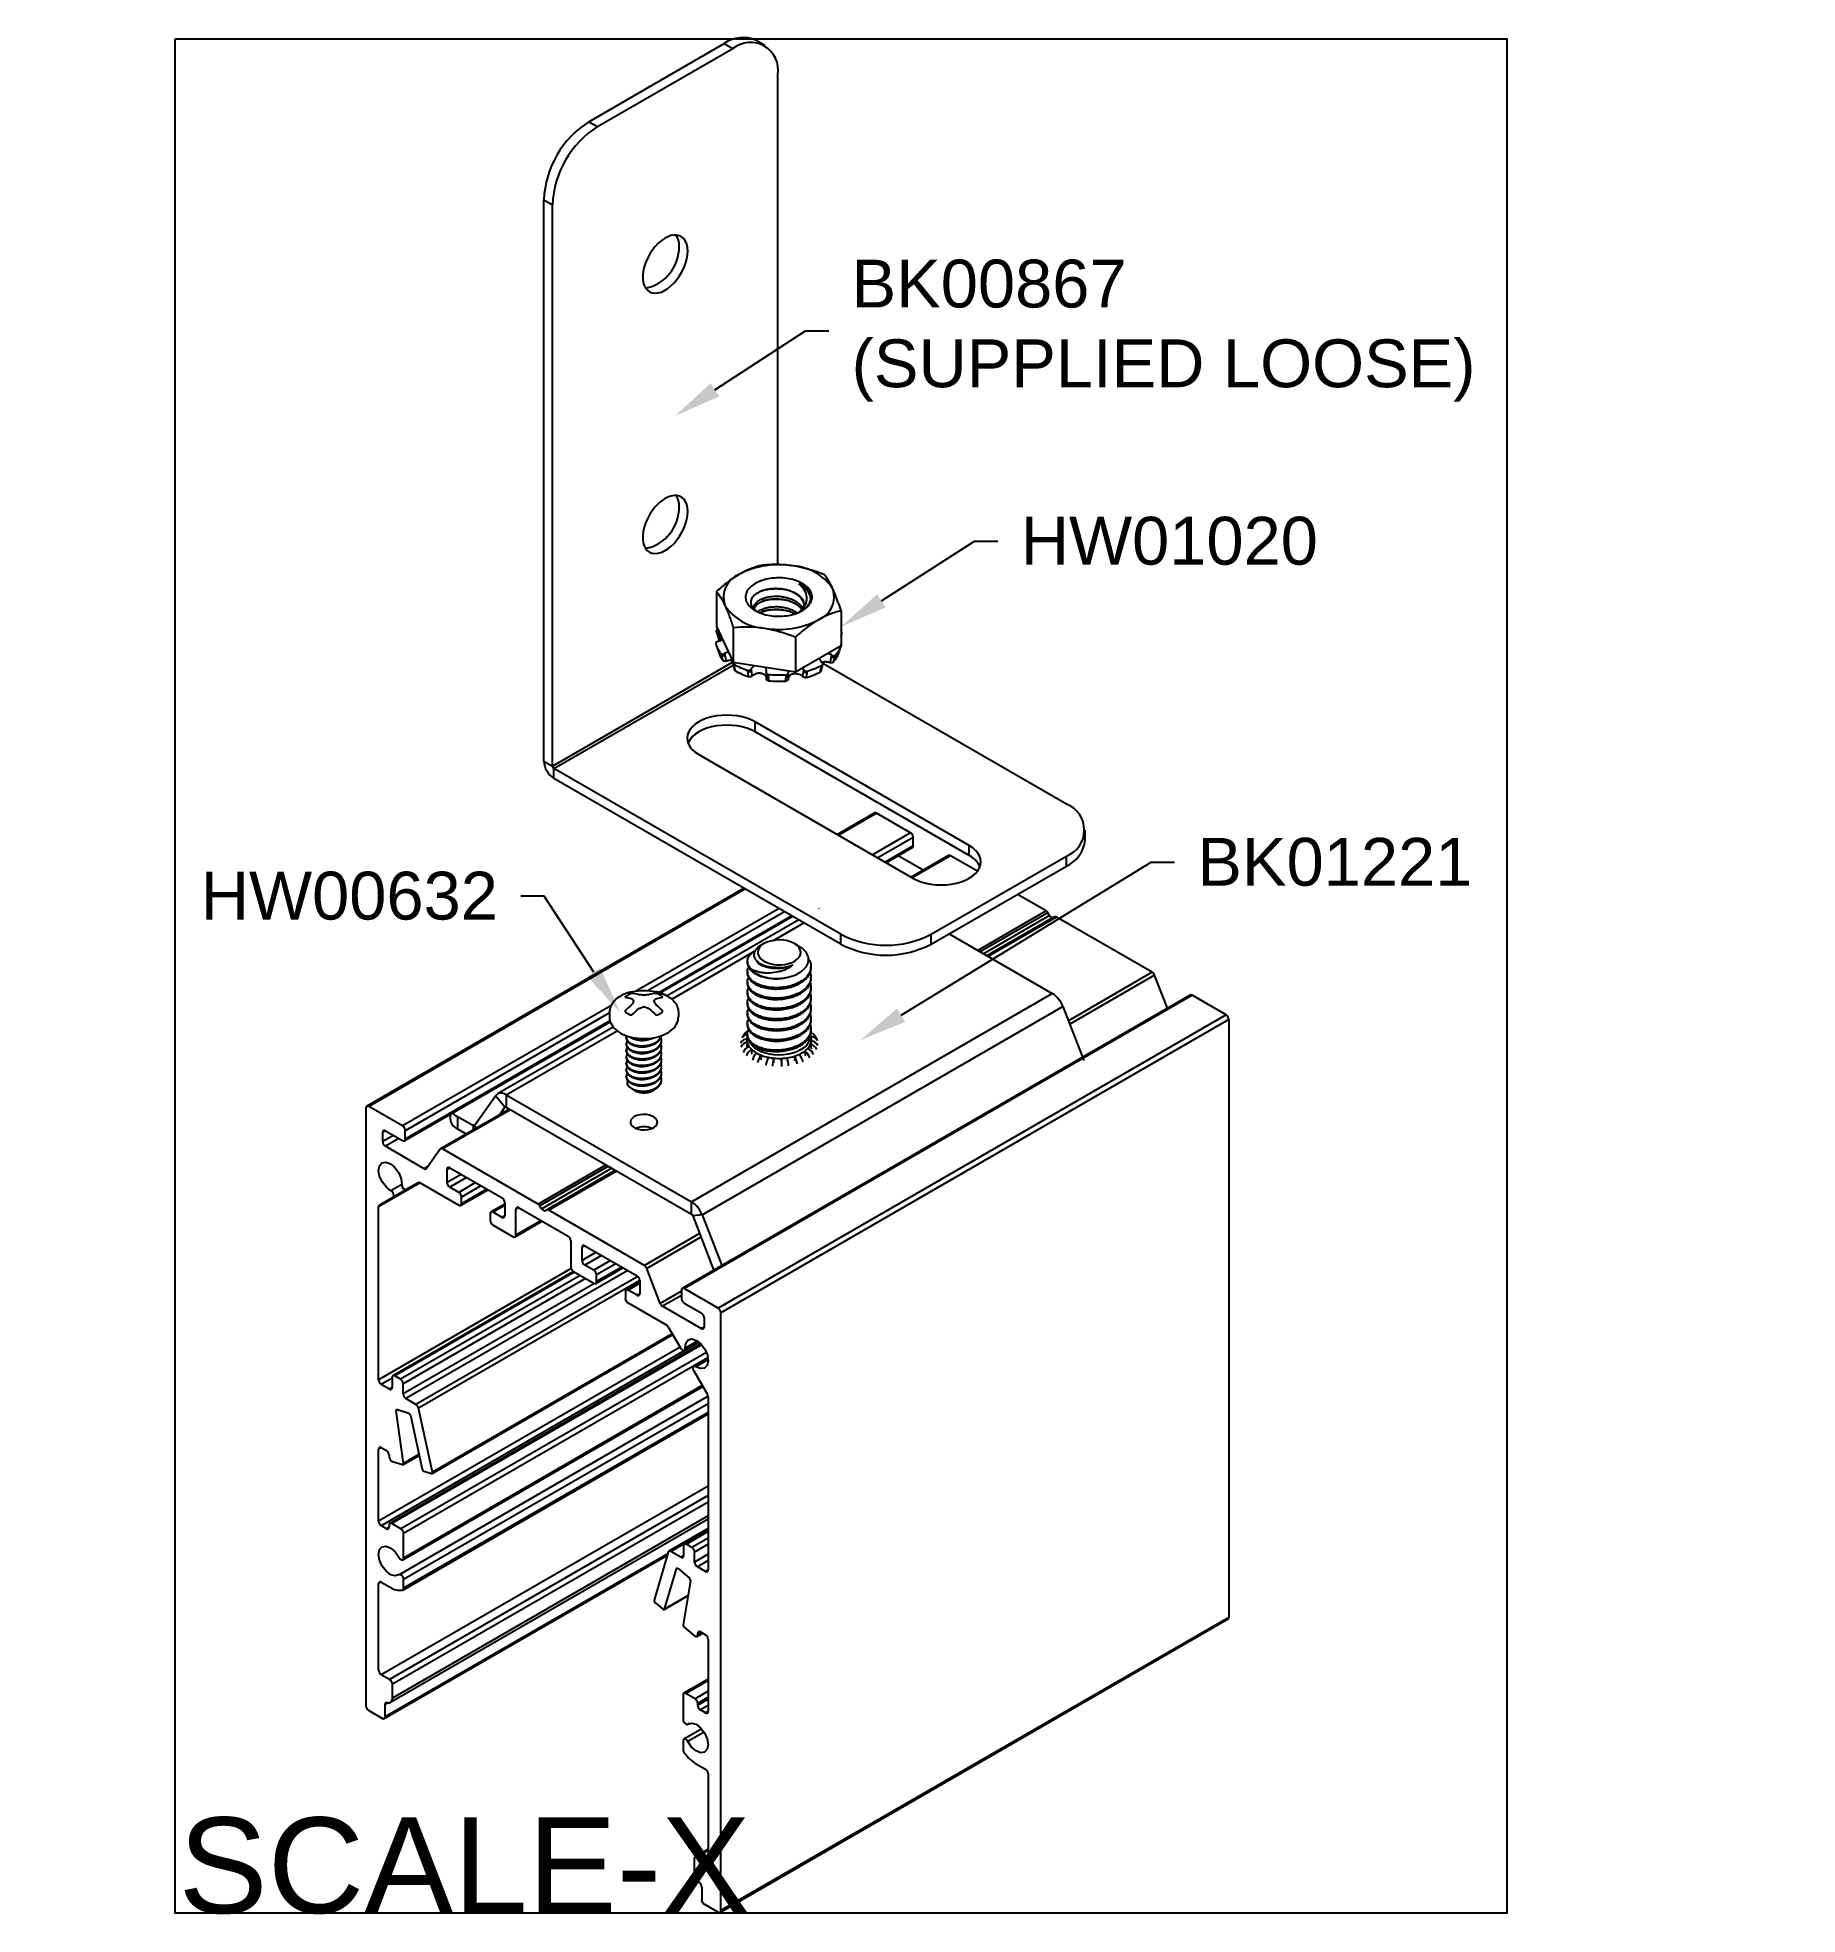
# Model space of a CAD drawing. Extents: x -0.54 to 6.36, y -7.35 to 0.
import ezdxf
from ezdxf import colors
from ezdxf.entities.mleader import LeaderData, LeaderLine
from ezdxf.math import Vec2, Vec3

# ---------------------------------------------------------------- set-up
doc = ezdxf.new("R2010")
doc.units = 0
doc.header["$LTSCALE"] = 0.5
doc.header["$MEASUREMENT"] = 0
for name, color, linetype in [('End Cap', 92, 'CONTINUOUS'), ('FAB DWG', 221, 'CONTINUOUS'), ('Hardware', 242, 'CONTINUOUS'), ('Housing', 150, 'CONTINUOUS'), ('Mounting', 4, 'CONTINUOUS')]:
    doc.layers.add(name, color=color, linetype=linetype)
doc.layers.add('Text-Unprinted', color=131, linetype='CONTINUOUS', plot=False)
doc.styles.add('LSAD_Standard', font='arial.ttf')

msp = doc.modelspace()

# ---------------------------------------------------------------- texts
at = {"layer": 'Text-Unprinted', "ltscale": 0.5, "transparency": 16777216, "style": 'LSAD_Standard'}
msp.add_attdef('SCALE-X', (0.0132, -7.3468), 'XEffectiveScaleFactor', height=0.375, dxfattribs=at)

# ---------------------------------------------------------------- linework, layer by layer
at = {"layer": 'End Cap', "linetype": 'Continuous', "transparency": 16777216}
msp.add_arc((3.4653, -3.209), 0.00905, 300.35828, 311.84087, dxfattribs=at)
at = {"layer": 'Hardware', "linetype": 'Continuous', "lineweight": 25, "transparency": 16777216}
for p, q in [((2.122, -2.1664), (2.122, -2.3031)), ((2.4499, -2.2439), (2.4463, -2.2474)), ((2.61, -2.2419), (2.61, -2.3786)), ((2.1209, -2.3227), (2.123, -2.3294)), ((2.122, -2.3031), (2.1874, -2.444)), ((2.131, -2.3251), (2.1288, -2.3254)), ((2.1288, -2.3254), (2.131, -2.3321)), ((2.1322, -2.325), (2.131, -2.3251)), ((2.131, -2.3251), (2.131, -2.3321)), ((2.1874, -2.3073), (2.1874, -2.444)), ((2.4314, -2.345), (2.4314, -2.4817)), ((2.61, -2.3403), (2.6112, -2.3366)), ((2.6112, -2.3366), (2.6133, -2.3299)), ((2.1206, -2.3766), (2.1303, -2.4058)), ((2.1272, -2.3616), (2.1293, -2.361)), ((2.1368, -2.3572), (2.139, -2.3573)), ((2.1407, -2.4153), (2.1388, -2.4093)), ((2.154, -2.409), (2.1521, -2.41)), ((2.1521, -2.41), (2.154, -2.416)), ((2.154, -2.409), (2.154, -2.416)), ((2.4314, -2.4817), (2.61, -2.3786)), ((2.5721, -2.4153), (2.5721, -2.4223)), ((2.574, -2.4164), (2.5721, -2.4153)), ((2.5721, -2.4223), (2.574, -2.4164)), ((2.5876, -2.4161), (2.5857, -2.422)), ((2.609, -2.384), (2.6111, -2.3777)), ((2.1846, -2.4468), (2.1862, -2.4526)), ((2.1874, -2.444), (2.4314, -2.4817)), ((2.1874, -2.4502), (2.189, -2.4559)), ((2.2443, -2.4804), (2.2434, -2.475)), ((2.258, -2.469), (2.257, -2.4706)), ((2.257, -2.4706), (2.258, -2.4761)), ((2.258, -2.469), (2.258, -2.4761)), ((2.3159, -2.4847), (2.3164, -2.4901)), ((2.3161, -2.4827), (2.3166, -2.481)), ((2.3243, -2.4915), (2.3247, -2.4968)), ((2.3945, -2.4979), (2.3948, -2.4926)), ((2.4033, -2.4823), (2.4036, -2.484)), ((2.4034, -2.4909), (2.4037, -2.4855)), ((2.4628, -2.4721), (2.4628, -2.4791)), ((2.4637, -2.4737), (2.4628, -2.4721)), ((2.4628, -2.4791), (2.4637, -2.4737)), ((2.4771, -2.4785), (2.4763, -2.4839)), ((2.5338, -2.4611), (2.5353, -2.4554)), ((2.5343, -2.4438), (2.5358, -2.4451)), ((2.5369, -2.4575), (2.5384, -2.4518)), ((2.3172, -2.508), (2.3172, -2.5089)), ((2.403, -2.5065), (2.4029, -2.51)), ((2.403, -2.5062), (2.403, -2.5065))]:
    msp.add_line(p, q, dxfattribs=at)
at = {"layer": 'Hardware', "lineweight": 9, "transparency": 16777216, "extrusion": (1.10672e-15, 0.816497, 0.57735)}
msp.add_line((1.7022, -3.8154), (1.7022, -3.8339), dxfattribs=at)
at = {"layer": 'Hardware', "transparency": 16777216, "extrusion": (4.71769e-15, 0.816497, 0.57735)}
for p, q in [((1.7022, -3.8154), (1.7022, -3.8339)), ((1.7682, -3.9167), (1.7682, -3.9135)), ((1.7682, -3.9422), (1.7682, -3.939)), ((1.7682, -3.9678), (1.7682, -3.9646)), ((1.9062, -3.9295), (1.9062, -3.9263)), ((1.9062, -3.955), (1.9062, -3.9518)), ((1.7682, -3.9933), (1.7682, -3.9901)), ((1.7682, -4.0188), (1.7682, -4.0156)), ((1.7682, -4.0443), (1.7682, -4.0411)), ((1.9062, -3.9805), (1.9062, -3.9773)), ((1.9062, -4.006), (1.9062, -4.0028)), ((1.9062, -4.0315), (1.9062, -4.0284)), ((1.7682, -4.0698), (1.7682, -4.0666)), ((1.7995, -4.1213), (1.7896, -4.1156)), ((1.9062, -4.0571), (1.9062, -4.0539)), ((1.9062, -4.0826), (1.9062, -4.0794)), ((1.8717, -4.1231), (1.8743, -4.1216))]:
    msp.add_line(p, q, dxfattribs=at)
at = {"layer": 'Hardware', "transparency": 16777216, "extrusion": (-4.71769e-15, 0.816497, 0.57735)}
msp.add_line((1.9722, -3.8154), (1.9722, -3.8339), dxfattribs=at)
at = {"layer": 'Hardware', "lineweight": 5, "transparency": 33554623, "extrusion": (1.10672e-15, 0.816497, 0.57735)}
for p, q in [((1.7682, -3.9167), (1.7682, -3.9135)), ((1.7682, -3.9422), (1.7682, -3.939)), ((1.7682, -3.9678), (1.7682, -3.9646)), ((1.9062, -3.9295), (1.9062, -3.9263)), ((1.9062, -3.955), (1.9062, -3.9518)), ((1.7682, -3.9933), (1.7682, -3.9901)), ((1.7682, -4.0188), (1.7682, -4.0156)), ((1.7682, -4.0443), (1.7682, -4.0411)), ((1.9062, -3.9805), (1.9062, -3.9773)), ((1.9062, -4.006), (1.9062, -4.0028)), ((1.9062, -4.0315), (1.9062, -4.0284)), ((1.7682, -4.0698), (1.7682, -4.0666)), ((1.9062, -4.0571), (1.9062, -4.0539)), ((1.9062, -4.0826), (1.9062, -4.0794))]:
    msp.add_line(p, q, dxfattribs=at)
at = {"layer": 'Hardware', "lineweight": 5, "transparency": 33554636, "extrusion": (1.10672e-15, 0.816497, 0.57735)}
for p, q in [((1.7995, -4.1213), (1.7896, -4.1156)), ((1.8717, -4.1231), (1.8743, -4.1216))]:
    msp.add_line(p, q, dxfattribs=at)
at = {"layer": 'Hardware', "linetype": 'Continuous', "lineweight": 25, "transparency": 16777216, "flags": 128}
msp.add_lwpolyline([(2.2738, -2.2414), (2.2799, -2.2447), (2.2862, -2.2477), (2.2929, -2.2505), (2.2999, -2.2531), (2.3072, -2.2554), (2.3147, -2.2574), (2.3224, -2.2591), (2.3303, -2.2606), (2.3383, -2.2618), (2.3464, -2.2626), (2.3547, -2.2632), (2.3629, -2.2635), (2.3712, -2.2634), (2.3795, -2.2631), (2.3877, -2.2624), (2.3958, -2.2615), (2.4038, -2.2603), (2.4116, -2.2587), (2.4193, -2.2569), (2.4267, -2.2548), (2.4339, -2.2525), (2.4408, -2.2499), (2.4475, -2.247), (2.4538, -2.2439), (2.4597, -2.2406), (2.4653, -2.237), (2.4704, -2.2333), (2.4752, -2.2294), (2.4795, -2.2253), (2.4833, -2.2211), (2.4867, -2.2167), (2.4896, -2.2122), (2.492, -2.2077), (2.4939, -2.203), (2.4953, -2.1983), (2.4961, -2.1936), (2.4964, -2.1888), (2.4962, -2.184), (2.4955, -2.1793), (2.4943, -2.1745), (2.4925, -2.1699), (2.4903, -2.1653), (2.4875, -2.1608), (2.4842, -2.1564), (2.4805, -2.1521), (2.4763, -2.148), (2.4717, -2.144), (2.4666, -2.1403), (2.4611, -2.1367), (2.4553, -2.1333), (2.4491, -2.1301), (2.4425, -2.1272), (2.4357, -2.1245), (2.4285, -2.1221), (2.4211, -2.12), (2.4135, -2.1181), (2.4057, -2.1165), (2.3978, -2.1152), (2.3897, -2.1142), (2.3815, -2.1134), (2.3733, -2.113), (2.365, -2.1129), (2.3567, -2.1131), (2.3485, -2.1136), (2.3403, -2.1144), (2.3323, -2.1155), (2.3244, -2.1169), (2.3166, -2.1185), (2.309, -2.1205), (2.3017, -2.1227), (2.2947, -2.1252), (2.2879, -2.1279), (2.2814, -2.1309), (2.2753, -2.1341), (2.2695, -2.1375), (2.2642, -2.1412), (2.2592, -2.145), (2.2547, -2.149), (2.2506, -2.1532), (2.247, -2.1575), (2.2438, -2.1619), (2.2412, -2.1664), (2.2391, -2.171), (2.2374, -2.1757), (2.2363, -2.1804), (2.2357, -2.1852), (2.2357, -2.19), (2.2361, -2.1948), (2.2371, -2.1995), (2.2386, -2.2042), (2.2406, -2.2088), (2.2431, -2.2134), (2.2461, -2.2178), (2.2496, -2.2222), (2.2536, -2.2263), (2.258, -2.2304), (2.2629, -2.2343), (2.2682, -2.2379), (2.2738, -2.2414)], dxfattribs=at)
at = {"layer": 'Hardware', "linetype": 'Continuous', "lineweight": 25, "transparency": 16777216}
for centre, radius, start, end in [((2.2453, -2.1888), 0.0961, 110.67214, 199.53093), ((2.3655, -2.3964), 0.3351, 80.18756, 117.39852), ((2.4103, -2.2663), 0.2005, 33.54843, 86.45694), ((2.4192, -2.2062), 0.0743, 16.79988, 70.23842), ((2.4868, -2.1876), 0.0961, 290.67214, 19.53093), ((2.3218, -2.1101), 0.2005, 213.54843, 266.45694), ((2.3665, -1.98), 0.3351, 260.18756, 297.39852), ((2.2135, -2.3532), 0.0981, 154.03865, 160.69898), ((2.1288, -2.3254), 0.00709, 214.8903, 287.75569), ((2.5239, -2.3511), 0.0923, 14.38289, 21.18266), ((2.6081, -2.3355), 0.00329, 305.92552, 341.06183), ((2.22, -2.343), 0.1049, 195.08451, 219.24134), ((2.2291, -2.3716), 0.1046, 199.12164, 219.06495), ((2.1478, -2.4068), 0.0111, 230.07355, 303.82893), ((2.5787, -2.4129), 0.0115, 235.09087, 307.47086), ((2.4992, -2.3697), 0.1087, 316.88065, 340.06796), ((2.5048, -2.3389), 0.1132, 316.99539, 339.95322), ((2.1916, -2.4509), 0.00565, 197.05421, 241.76044), ((2.3289, -2.2062), 0.282, 239.8746, 252.34173), ((2.3304, -2.2423), 0.2708, 239.81189, 252.40445), ((2.2482, -2.4689), 0.0121, 251.51123, 323.83651), ((2.3245, -2.4886), 0.00822, 190.12468, 271.80993), ((2.366, -2.0625), 0.4311, 264.43904, 273.82884), ((2.395, -2.4894), 0.00847, 266.46936, 350.26105), ((2.4727, -2.4725), 0.0119, 213.72895, 287.24483), ((2.3947, -2.2256), 0.2888, 285.61059, 297.67169), ((2.3959, -2.1889), 0.3008, 285.67066, 297.61162), ((2.5313, -2.4558), 0.00581, 294.96876, 343.64262), ((2.366, -2.1043), 0.4139, 264.39181, 273.87606)]:
    msp.add_arc(centre, radius, start, end, dxfattribs=at)
at = {"layer": 'Hardware', "lineweight": 9, "transparency": 16777216, "extrusion": (7.03853e-17, 1.66533e-16, -1)}
msp.add_arc((-1.8372, -3.9421), 0.2121, 77.50512, 102.49488, dxfattribs=at)
at = {"layer": 'Hardware', "transparency": 16777216, "extrusion": (7.03853e-17, 1.66533e-16, -1)}
msp.add_arc((-1.8372, -3.9421), 0.2121, 77.50512, 102.49488, dxfattribs=at)
at = {"layer": 'Hardware', "lineweight": 9, "transparency": 16777216}
for centre, major_axis, ratio, start_param, end_param in [((1.8372, -3.7847), (-0.0886, 0), 0.57735, -0.9936, -0.577197), ((1.8382, -3.9416), (-0.0912, 0.1915), 0.625473, -0.511675, -0.31702), ((1.844, -3.9339), (-0.1628, 0.1349), 0.801793, -0.941996, -0.854429), ((1.8304, -3.9339), (-0.1628, -0.1349), 0.801793, -2.287164, -2.199597), ((1.8362, -3.9416), (0.0912, 0.1915), 0.625473, 0.31702, 0.511675), ((1.8372, -3.7847), (-0.0886, 0), 0.57735, -2.356194, -2.147993), ((1.8372, -3.7847), (-0.0886, 0), 0.57735, -2.564396, -2.356194), ((1.8362, -3.9416), (-0.0912, -0.1915), 0.625473, -2.177695, -1.983039), ((1.8372, -3.7847), (0.0886, 0), 0.57735, -2.564396, -2.356194), ((1.8372, -3.7847), (0.0886, 0), 0.57735, -2.356194, -2.147993), ((1.8208, -3.9395), (-0.0338, -0.2087), 0.36159, -2.434796, -2.347229), ((1.8536, -3.9395), (-0.0338, 0.2087), 0.36159, -0.794364, -0.706797), ((1.8382, -3.9416), (-0.0912, 0.1915), 0.625473, -1.158553, -0.963898), ((1.8372, -3.7847), (0.0886, 0), 0.57735, -0.9936, -0.785398), ((1.8372, -3.7847), (0.0886, 0), 0.57735, -0.785398, -0.577197)]:
    msp.add_ellipse(centre, major_axis=major_axis, ratio=ratio, start_param=start_param, end_param=end_param, dxfattribs=at)
at = {"layer": 'Hardware', "transparency": 16777216}
for centre, major_axis, ratio, start_param, end_param in [((1.8372, -3.7847), (-0.0886, 0), 0.57735, -0.9936, -0.577197), ((1.8382, -3.9416), (-0.0912, 0.1915), 0.625473, -0.511675, -0.31702), ((1.844, -3.9339), (-0.1628, 0.1349), 0.801793, -0.941996, -0.854429), ((1.8304, -3.9339), (-0.1628, -0.1349), 0.801793, -2.287164, -2.199597), ((1.8362, -3.9416), (0.0912, 0.1915), 0.625473, 0.31702, 0.511675), ((1.8372, -3.7847), (-0.0886, 0), 0.57735, -2.356194, -2.147993), ((1.8372, -3.7847), (-0.0886, 0), 0.57735, -2.564396, -2.356194), ((1.8362, -3.9416), (-0.0912, -0.1915), 0.625473, -2.177695, -1.983039), ((1.8372, -3.7847), (0.0886, 0), 0.57735, -2.564396, -2.356194), ((1.8372, -3.7847), (0.0886, 0), 0.57735, -2.356194, -2.147993), ((1.8208, -3.9395), (-0.0338, -0.2087), 0.36159, -2.434796, -2.347229), ((1.8536, -3.9395), (-0.0338, 0.2087), 0.36159, -0.794364, -0.706797), ((1.8382, -3.9416), (-0.0912, 0.1915), 0.625473, -1.158553, -0.963898), ((1.8372, -3.7847), (0.0886, 0), 0.57735, -0.9936, -0.785398), ((1.8372, -3.7847), (0.0886, 0), 0.57735, -0.785398, -0.577197), ((1.8372, -4.1033), (0.0487, 0), 0.57735, -2.407864, -1.957924), ((1.8372, -4.1033), (0.0487, 0), 0.57735, -1.957924, -0.785398)]:
    msp.add_ellipse(centre, major_axis=major_axis, ratio=ratio, start_param=start_param, end_param=end_param, dxfattribs=at)
at = {"layer": 'Hardware', "lineweight": 9, "transparency": 16777216, "extrusion": (4.4325e-17, 2.31305e-16, -1)}
msp.add_ellipse((1.8362, -3.9428), major_axis=(0.1191, -0.1756), ratio=0.524834, start_param=-2.736974, end_param=-2.542319, dxfattribs=at)
at = {"layer": 'Hardware', "transparency": 16777216, "extrusion": (4.4325e-17, 2.31305e-16, -1)}
msp.add_ellipse((1.8362, -3.9428), major_axis=(0.1191, -0.1756), ratio=0.524834, start_param=-2.736974, end_param=-2.542319, dxfattribs=at)
at = {"layer": 'Hardware', "lineweight": 9, "transparency": 16777216, "extrusion": (-1.50977e-16, 3.70734e-16, -1)}
msp.add_ellipse((1.8382, -3.9428), major_axis=(0.1191, 0.1756), ratio=0.524834, start_param=-1.246151, end_param=-1.051496, dxfattribs=at)
at = {"layer": 'Hardware', "transparency": 16777216, "extrusion": (-1.50977e-16, 3.70734e-16, -1)}
msp.add_ellipse((1.8382, -3.9428), major_axis=(0.1191, 0.1756), ratio=0.524834, start_param=-1.246151, end_param=-1.051496, dxfattribs=at)
at = {"layer": 'Hardware', "lineweight": 9, "transparency": 16777216, "extrusion": (8.47424e-17, 3.76166e-16, -1)}
msp.add_ellipse((1.8208, -3.9473), major_axis=(0.0638, -0.2015), ratio=0.260951, start_param=-2.633902, end_param=-2.546335, dxfattribs=at)
at = {"layer": 'Hardware', "transparency": 16777216, "extrusion": (8.47424e-17, 3.76166e-16, -1)}
msp.add_ellipse((1.8208, -3.9473), major_axis=(0.0638, -0.2015), ratio=0.260951, start_param=-2.633902, end_param=-2.546335, dxfattribs=at)
at = {"layer": 'Hardware', "lineweight": 9, "transparency": 16777216, "extrusion": (-1.78082e-16, 2.81461e-16, -1)}
msp.add_ellipse((1.844, -3.9528), major_axis=(0.1786, 0.113), ratio=0.701155, start_param=-1.283341, end_param=-1.195773, dxfattribs=at)
at = {"layer": 'Hardware', "transparency": 16777216, "extrusion": (-1.78082e-16, 2.81461e-16, -1)}
msp.add_ellipse((1.844, -3.9528), major_axis=(0.1786, 0.113), ratio=0.701155, start_param=-1.283341, end_param=-1.195773, dxfattribs=at)
at = {"layer": 'Hardware', "lineweight": 9, "transparency": 16777216, "extrusion": (-5.16895e-17, 2.29772e-16, -1)}
msp.add_ellipse((1.8304, -3.9528), major_axis=(0.1786, -0.113), ratio=0.701155, start_param=-1.945819, end_param=-1.858252, dxfattribs=at)
at = {"layer": 'Hardware', "transparency": 16777216, "extrusion": (-5.16895e-17, 2.29772e-16, -1)}
msp.add_ellipse((1.8304, -3.9528), major_axis=(0.1786, -0.113), ratio=0.701155, start_param=-1.945819, end_param=-1.858252, dxfattribs=at)
at = {"layer": 'Hardware', "lineweight": 9, "transparency": 16777216, "extrusion": (9.02633e-17, 2.62469e-16, -1)}
msp.add_ellipse((1.8362, -3.9428), major_axis=(0.1191, -0.1756), ratio=0.524834, start_param=-2.090097, end_param=-1.895441, dxfattribs=at)
at = {"layer": 'Hardware', "transparency": 16777216, "extrusion": (9.02633e-17, 2.62469e-16, -1)}
msp.add_ellipse((1.8362, -3.9428), major_axis=(0.1191, -0.1756), ratio=0.524834, start_param=-2.090097, end_param=-1.895441, dxfattribs=at)
at = {"layer": 'Hardware', "lineweight": 9, "transparency": 16777216, "extrusion": (1.89592e-16, 2.31123e-16, -1)}
msp.add_ellipse((1.8536, -3.9473), major_axis=(0.0638, 0.2015), ratio=0.260951, start_param=-0.595258, end_param=-0.50769, dxfattribs=at)
at = {"layer": 'Hardware', "transparency": 16777216, "extrusion": (1.89592e-16, 2.31123e-16, -1)}
msp.add_ellipse((1.8536, -3.9473), major_axis=(0.0638, 0.2015), ratio=0.260951, start_param=-0.595258, end_param=-0.50769, dxfattribs=at)
at = {"layer": 'Hardware', "lineweight": 9, "transparency": 16777216, "extrusion": (-2.74017e-16, 3.87122e-16, -1)}
msp.add_ellipse((1.8382, -3.9428), major_axis=(0.1191, 0.1756), ratio=0.524834, start_param=-0.599273, end_param=-0.404618, dxfattribs=at)
at = {"layer": 'Hardware', "transparency": 16777216, "extrusion": (-2.74017e-16, 3.87122e-16, -1)}
msp.add_ellipse((1.8382, -3.9428), major_axis=(0.1191, 0.1756), ratio=0.524834, start_param=-0.599273, end_param=-0.404618, dxfattribs=at)
at = {"layer": 'Hardware', "lineweight": 5, "transparency": 33554636}
for start_param, end_param in [(-2.407864, -1.957924), (-1.957924, -0.785398)]:
    msp.add_ellipse((1.8372, -4.1033), major_axis=(0.0487, 0), ratio=0.57735, start_param=start_param, end_param=end_param, dxfattribs=at)
at = {"layer": 'Hardware', "lineweight": 5, "transparency": 33554636, "extrusion": (-7.32336e-17, 5.55112e-17, -1)}
msp.add_ellipse((1.8372, -4.0867), major_axis=(-0.069, 0), ratio=0.57735, start_param=-2.126289, end_param=-1.331113, dxfattribs=at)
at = {"layer": 'Hardware', "transparency": 16777216, "extrusion": (-7.32336e-17, 5.55112e-17, -1)}
msp.add_ellipse((1.8372, -4.0867), major_axis=(-0.069, 0), ratio=0.57735, start_param=-2.126289, end_param=-1.331113, dxfattribs=at)
at = {"layer": 'Hardware', "linetype": 'Continuous', "lineweight": 25, "transparency": 16777216}
for points, knots in [([(2.2114, -2.0989), (2.1962, -2.1076), (2.1809, -2.118), (2.1511, -2.1408), (2.1365, -2.1533), (2.122, -2.1664)], [0, 0, 0, 0, 0.5, 0.5, 1, 1, 1, 1]), ([(2.3007, -2.0633), (2.2861, -2.0668), (2.2712, -2.0714), (2.2414, -2.083), (2.2265, -2.0902), (2.2114, -2.0989)], [0, 0, 0, 0, 0.5, 0.5, 1, 1, 1, 1]), ([(2.4226, -2.0662), (2.4123, -2.0646), (2.4019, -2.0634), (2.3813, -2.0617), (2.3711, -2.0612), (2.3406, -2.0606), (2.3206, -2.0615), (2.3007, -2.0633)], [0, 0, 0, 0, 0.25, 0.25, 0.5, 0.5, 1, 1, 1, 1]), ([(2.5773, -2.1555), (2.5746, -2.1495), (2.5718, -2.1439), (2.5663, -2.1335), (2.5635, -2.1287), (2.5554, -2.1152), (2.55, -2.1077), (2.5446, -2.101)], [0, 0, 0, 0, 0.25, 0.25, 0.5, 0.5, 1, 1, 1, 1]), ([(2.2801, -2.2446), (2.2794, -2.2442), (2.2768, -2.2424), (2.2728, -2.239), (2.2681, -2.2345), (2.2644, -2.2297), (2.2614, -2.2249), (2.2592, -2.2201), (2.2578, -2.2151), (2.2572, -2.21), (2.2574, -2.205), (2.2583, -2.2), (2.2601, -2.195), (2.2627, -2.1902), (2.266, -2.1857), (2.2699, -2.1813), (2.2746, -2.1772), (2.2799, -2.1733), (2.2857, -2.1697), (2.2921, -2.1664), (2.299, -2.1634), (2.3064, -2.1608), (2.3141, -2.1586), (2.3221, -2.1568), (2.3305, -2.1554), (2.339, -2.1545), (2.3476, -2.154), (2.3561, -2.1539), (2.3649, -2.1542), (2.3735, -2.1549), (2.382, -2.1561), (2.3903, -2.1577), (2.3984, -2.1597), (2.4074, -2.1625), (2.4133, -2.1649), (2.4167, -2.1663)], [0, 0, 0, 0, 0.010892, 0.04301, 0.076127, 0.109243, 0.140345, 0.171446, 0.203451, 0.235456, 0.266563, 0.297667, 0.329733, 0.361799, 0.392011, 0.422223, 0.453326, 0.484429, 0.514419, 0.544409, 0.575299, 0.606189, 0.635618, 0.665047, 0.695365, 0.725683, 0.754561, 0.783439, 0.813163, 0.842885, 0.871529, 0.900174, 0.929707, 0.959239, 1, 1, 1, 1]), ([(2.2685, -2.2346), (2.2683, -2.2339), (2.2677, -2.231), (2.2686, -2.2256), (2.271, -2.2187), (2.2755, -2.2121), (2.2817, -2.206), (2.2896, -2.2004), (2.2988, -2.1955), (2.3094, -2.1914), (2.3211, -2.1882), (2.3338, -2.186), (2.3471, -2.1849), (2.3607, -2.1848), (2.3742, -2.1858), (2.3877, -2.1879), (2.4009, -2.1911), (2.4135, -2.1954), (2.425, -2.2006), (2.4353, -2.2066), (2.4443, -2.2134), (2.4517, -2.221), (2.4567, -2.2274), (2.4584, -2.2314), (2.4589, -2.2325)], [0, 0, 0, 0, 0.01455, 0.062085, 0.110523, 0.159427, 0.20831, 0.256683, 0.304159, 0.352066, 0.400734, 0.449688, 0.498437, 0.5465, 0.593909, 0.642154, 0.690986, 0.739921, 0.788468, 0.83616, 0.883805, 0.932324, 0.981252, 1, 1, 1, 1]), ([(2.269, -2.2352), (2.2697, -2.2331), (2.2711, -2.2287), (2.2755, -2.2223), (2.2817, -2.2162), (2.2896, -2.2106), (2.2988, -2.2057), (2.3094, -2.2016), (2.3211, -2.1984), (2.3338, -2.1962), (2.3471, -2.1951), (2.36, -2.195), (2.3723, -2.1958), (2.3838, -2.1974), (2.3952, -2.1998), (2.4063, -2.203), (2.4171, -2.2072), (2.4274, -2.2121), (2.4369, -2.2179), (2.4451, -2.2245), (2.4516, -2.2309), (2.4546, -2.2353), (2.4558, -2.2372)], [0, 0, 0, 0, 0.04843, 0.102695, 0.156936, 0.210611, 0.263291, 0.316449, 0.370452, 0.424772, 0.478864, 0.532195, 0.577148, 0.622769, 0.668978, 0.715444, 0.761825, 0.812659, 0.862576, 0.912802, 0.963847, 1, 1, 1, 1]), ([(2.4119, -2.1644), (2.409, -2.1636), (2.4018, -2.1615), (2.3897, -2.1592), (2.3759, -2.1574), (2.3621, -2.1566), (2.3483, -2.1565), (2.3346, -2.1574), (2.3211, -2.1591), (2.3083, -2.1617), (2.2977, -2.1646), (2.2918, -2.1669), (2.2897, -2.1677)], [0, 0, 0, 0, 0.071605, 0.18037, 0.287894, 0.393732, 0.500527, 0.608842, 0.718013, 0.827346, 0.93614, 1, 1, 1, 1]), ([(2.4113, -2.2051), (2.4086, -2.2043), (2.4016, -2.2023), (2.3897, -2.2001), (2.3759, -2.1982), (2.3621, -2.1974), (2.3483, -2.1974), (2.3345, -2.1982), (2.3212, -2.2), (2.3109, -2.2019), (2.3054, -2.2035), (2.304, -2.2039)], [0, 0, 0, 0, 0.0778303, 0.204017, 0.3287643, 0.451555, 0.5754566, 0.7011204, 0.8277781, 0.954624, 1, 1, 1, 1]), ([(2.4167, -2.1663), (2.4222, -2.1682), (2.4273, -2.1705), (2.4368, -2.1755), (2.4412, -2.1783), (2.4525, -2.1872), (2.4581, -2.194), (2.4626, -2.2047), (2.4636, -2.2084), (2.4642, -2.2158), (2.4638, -2.2195), (2.4619, -2.2268), (2.4603, -2.2305), (2.456, -2.2374), (2.4532, -2.2407), (2.4499, -2.2439)], [0, 0, 0, 0, 0.125, 0.125, 0.25, 0.25, 0.5, 0.5, 0.625, 0.625, 0.75, 0.75, 0.875, 0.875, 1, 1, 1, 1]), ([(2.4167, -2.1663), (2.4203, -2.168), (2.4274, -2.1713), (2.4369, -2.1771), (2.4452, -2.1836), (2.4522, -2.1908), (2.4578, -2.1987), (2.4617, -2.2071), (2.4636, -2.2137), (2.4636, -2.2173), (2.4637, -2.218)], [0, 0, 0, 0, 0.1359398, 0.2694243, 0.4037374, 0.54024, 0.6777491, 0.8226806, 0.9659154, 1, 1, 1, 1]), ([(2.4499, -2.2439), (2.4544, -2.24), (2.4584, -2.2358), (2.4652, -2.227), (2.4681, -2.2224), (2.4725, -2.2131), (2.474, -2.2084), (2.4757, -2.1988), (2.476, -2.1939), (2.475, -2.1794), (2.4719, -2.1698), (2.4612, -2.152), (2.4535, -2.1437), (2.4443, -2.1363)], [0, 0, 0, 0, 0.125, 0.125, 0.25, 0.25, 0.375, 0.375, 0.5, 0.5, 0.75, 0.75, 1, 1, 1, 1]), ([(2.4905, -2.1926), (2.4903, -2.1906), (2.4897, -2.1858), (2.487, -2.178), (2.4826, -2.1695), (2.4767, -2.1614), (2.4695, -2.1537), (2.461, -2.1466), (2.4525, -2.1409), (2.4467, -2.1376), (2.4443, -2.1363)], [0, 0, 0, 0, 0.091437, 0.22813, 0.365847, 0.50371, 0.640835, 0.776369, 0.909809, 1, 1, 1, 1]), ([(2.4903, -2.1848), (2.4905, -2.1874), (2.4908, -2.1921), (2.4899, -2.199), (2.4882, -2.2054), (2.4855, -2.2117), (2.482, -2.2179), (2.4778, -2.2237), (2.4728, -2.2293), (2.467, -2.2346), (2.4612, -2.2392), (2.4572, -2.2417), (2.4556, -2.2428)], [0, 0, 0, 0, 0.123231, 0.224614, 0.325997, 0.430527, 0.535058, 0.633303, 0.731548, 0.83265, 0.933753, 1, 1, 1, 1]), ([(2.1547, -2.2209), (2.1575, -2.2269), (2.1603, -2.2332), (2.1658, -2.2466), (2.1685, -2.2535), (2.1767, -2.2753), (2.1821, -2.2909), (2.1874, -2.3073)], [0, 0, 0, 0, 0.25, 0.25, 0.5, 0.5, 1, 1, 1, 1]), ([(2.2831, -2.2461), (2.2852, -2.2445), (2.2899, -2.241), (2.2988, -2.2363), (2.3094, -2.2322), (2.3211, -2.2291), (2.3338, -2.2269), (2.3471, -2.2257), (2.3607, -2.2256), (2.3742, -2.2266), (2.3877, -2.2287), (2.4009, -2.2319), (2.4135, -2.2362), (2.425, -2.2415), (2.4335, -2.2463), (2.4377, -2.2496), (2.439, -2.2506)], [0, 0, 0, 0, 0.065428, 0.139309, 0.213862, 0.289599, 0.365781, 0.441644, 0.51644, 0.590218, 0.665296, 0.741288, 0.81744, 0.892989, 0.967207, 1, 1, 1, 1]), ([(2.2924, -2.2502), (2.2946, -2.249), (2.2997, -2.2461), (2.3094, -2.2425), (2.3211, -2.2393), (2.3338, -2.2371), (2.3471, -2.2359), (2.36, -2.2358), (2.3723, -2.2366), (2.3838, -2.2382), (2.3952, -2.2407), (2.4063, -2.2439), (2.4171, -2.248), (2.4246, -2.2514), (2.4283, -2.2537), (2.4288, -2.2541)], [0, 0, 0, 0, 0.063725, 0.152994, 0.24368, 0.334899, 0.425736, 0.515296, 0.590784, 0.667396, 0.744995, 0.823025, 0.900912, 0.986278, 1, 1, 1, 1]), ([(2.4113, -2.2459), (2.4086, -2.2452), (2.4016, -2.2432), (2.3897, -2.2409), (2.3759, -2.2391), (2.3621, -2.2382), (2.3483, -2.2382), (2.3345, -2.239), (2.3212, -2.2408), (2.3109, -2.2427), (2.3054, -2.2443), (2.304, -2.2447)], [0, 0, 0, 0, 0.07783, 0.204017, 0.328764, 0.451555, 0.575457, 0.70112, 0.827778, 0.954624, 1, 1, 1, 1]), ([(2.5207, -2.2775), (2.5056, -2.2862), (2.4903, -2.2966), (2.4605, -2.3194), (2.4458, -2.3318), (2.4314, -2.345)], [0, 0, 0, 0, 0.5, 0.5, 1, 1, 1, 1]), ([(2.61, -2.2419), (2.5955, -2.2454), (2.5806, -2.25), (2.5508, -2.2616), (2.5358, -2.2688), (2.5207, -2.2775)], [0, 0, 0, 0, 0.5, 0.5, 1, 1, 1, 1]), ([(2.121, -2.3207), (2.1204, -2.3223), (2.121, -2.3237), (2.1239, -2.3254), (2.1263, -2.3257), (2.1288, -2.3254)], [0, 0, 0, 0, 0.5, 0.5, 1, 1, 1, 1]), ([(2.123, -2.3295), (2.1231, -2.3297), (2.1246, -2.3345), (2.1271, -2.3427), (2.1295, -2.3509), (2.1305, -2.3543)], [0, 0, 0, 0, 0.025646, 0.59667, 1, 1, 1, 1]), ([(2.1293, -2.361), (2.1311, -2.3604), (2.1347, -2.3593), (2.1397, -2.357), (2.1434, -2.355), (2.1451, -2.3538), (2.1454, -2.3535)], [0, 0, 0, 0, 0.303805, 0.616298, 0.920414, 1, 1, 1, 1]), ([(2.3094, -2.3102), (2.3198, -2.3118), (2.3302, -2.3138), (2.3507, -2.3184), (2.361, -2.3211), (2.3914, -2.3299), (2.4115, -2.3371), (2.4314, -2.345)], [0, 0, 0, 0, 0.25, 0.25, 0.5, 0.5, 1, 1, 1, 1]), ([(2.61, -2.3324), (2.6102, -2.3324), (2.6113, -2.3322), (2.6126, -2.3312), (2.6136, -2.3298), (2.6134, -2.3287), (2.6134, -2.3282)], [0, 0, 0, 0, 0.077512, 0.409734, 0.741949, 1, 1, 1, 1]), ([(2.1272, -2.3616), (2.1246, -2.3623), (2.1222, -2.3637), (2.119, -2.3669), (2.1183, -2.3687), (2.1187, -2.3703)], [0, 0, 0, 0, 0.5, 0.5, 1, 1, 1, 1]), ([(2.1368, -2.3572), (2.1358, -2.3571), (2.1338, -2.3571), (2.1318, -2.3561), (2.1307, -2.3551), (2.1306, -2.3544), (2.1306, -2.3543)], [0, 0, 0, 0, 0.315908, 0.631807, 0.947958, 1, 1, 1, 1]), ([(2.1388, -2.4093), (2.1399, -2.4108), (2.142, -2.4117), (2.1469, -2.4119), (2.1497, -2.4113), (2.1521, -2.41)], [0, 0, 0, 0, 0.5, 0.5, 1, 1, 1, 1]), ([(2.1688, -2.4038), (2.1673, -2.4041), (2.1641, -2.4048), (2.159, -2.4065), (2.1557, -2.4081), (2.154, -2.409)], [0, 0, 0, 0, 0.284205, 0.636928, 1, 1, 1, 1]), ([(2.5253, -2.4275), (2.5253, -2.4279), (2.5253, -2.4294), (2.5262, -2.4324), (2.5279, -2.4363), (2.5306, -2.4402), (2.5331, -2.4426), (2.5343, -2.4438)], [0, 0, 0, 0, 0.05869, 0.283967, 0.515419, 0.754207, 1, 1, 1, 1]), ([(2.5721, -2.4153), (2.5706, -2.4144), (2.5673, -2.4127), (2.5621, -2.4108), (2.5584, -2.4097), (2.5566, -2.4095), (2.5566, -2.4095)], [0, 0, 0, 0, 0.328022, 0.665389, 0.994344, 1, 1, 1, 1]), ([(2.574, -2.4164), (2.5763, -2.4177), (2.5791, -2.4184), (2.5841, -2.4183), (2.5863, -2.4175), (2.5876, -2.4161)], [0, 0, 0, 0, 0.5, 0.5, 1, 1, 1, 1]), ([(2.6111, -2.3777), (2.6112, -2.3771), (2.6114, -2.3757), (2.6108, -2.3741), (2.6101, -2.3733), (2.61, -2.3732)], [0, 0, 0, 0, 0.469691, 0.939382, 1, 1, 1, 1]), ([(2.1596, -2.4389), (2.1574, -2.4398), (2.1549, -2.4401), (2.1507, -2.4396), (2.1489, -2.4387), (2.1479, -2.4375)], [0, 0, 0, 0, 0.5, 0.5, 1, 1, 1, 1]), ([(2.1596, -2.4389), (2.1611, -2.4384), (2.1645, -2.4372), (2.1697, -2.436), (2.1752, -2.4355), (2.18, -2.4356), (2.1827, -2.4361), (2.1839, -2.4364)], [0, 0, 0, 0, 0.192575, 0.410583, 0.628553, 0.842382, 1, 1, 1, 1]), ([(2.1862, -2.4413), (2.186, -2.4416), (2.1851, -2.4425), (2.1844, -2.4445), (2.1844, -2.4469), (2.1855, -2.4489), (2.1868, -2.4498), (2.1874, -2.4502)], [0, 0, 0, 0, 0.076036, 0.320684, 0.565331, 0.809973, 1, 1, 1, 1]), ([(2.1862, -2.4525), (2.1863, -2.4527), (2.1875, -2.4569), (2.1893, -2.4637), (2.1908, -2.4702), (2.1914, -2.4728)], [0, 0, 0, 0, 0.025552, 0.603163, 1, 1, 1, 1]), ([(2.1942, -2.4764), (2.1935, -2.4758), (2.1922, -2.4749), (2.1917, -2.4734), (2.1915, -2.4728)], [0, 0, 0, 0, 0.539157, 1, 1, 1, 1]), ([(2.2434, -2.475), (2.2457, -2.4758), (2.2486, -2.4757), (2.2536, -2.4741), (2.2558, -2.4725), (2.257, -2.4706)], [0, 0, 0, 0, 0.5, 0.5, 1, 1, 1, 1]), ([(2.2612, -2.4973), (2.2598, -2.4988), (2.2577, -2.5), (2.2531, -2.5011), (2.2506, -2.5011), (2.2485, -2.5004)], [0, 0, 0, 0, 0.5, 0.5, 1, 1, 1, 1]), ([(2.2719, -2.4571), (2.2708, -2.4576), (2.2681, -2.4589), (2.2644, -2.4616), (2.2607, -2.4651), (2.2589, -2.4677), (2.258, -2.469)], [0, 0, 0, 0, 0.183341, 0.44732, 0.719665, 1, 1, 1, 1]), ([(2.2612, -2.4973), (2.2623, -2.4962), (2.2645, -2.494), (2.2687, -2.4911), (2.2735, -2.4886), (2.2787, -2.4868), (2.2841, -2.4858), (2.2894, -2.4855), (2.2946, -2.4858), (2.2994, -2.4869), (2.3038, -2.4886), (2.3077, -2.4909), (2.3111, -2.4937), (2.3138, -2.497), (2.3158, -2.5006), (2.317, -2.5044), (2.3171, -2.5071), (2.3172, -2.5083)], [0, 0, 0, 0, 0.063189, 0.134471, 0.205739, 0.275652, 0.34555, 0.412627, 0.479696, 0.544397, 0.6091, 0.673304, 0.737519, 0.803266, 0.869024, 0.937407, 1, 1, 1, 1]), ([(2.3166, -2.481), (2.3168, -2.48), (2.3173, -2.4776), (2.3173, -2.4738), (2.3164, -2.4695), (2.3148, -2.466), (2.3133, -2.4641), (2.3127, -2.4634)], [0, 0, 0, 0, 0.156606, 0.390975, 0.625321, 0.8581, 1, 1, 1, 1]), ([(2.3161, -2.4827), (2.3156, -2.4847), (2.3161, -2.4869), (2.3192, -2.4901), (2.3216, -2.4913), (2.3243, -2.4915)], [0, 0, 0, 0, 0.5, 0.5, 1, 1, 1, 1]), ([(2.3164, -2.4901), (2.3164, -2.4902), (2.3167, -2.4941), (2.3171, -2.5001), (2.3172, -2.5059), (2.3172, -2.508)], [0, 0, 0, 0, 0.026686, 0.639074, 1, 1, 1, 1]), ([(2.3948, -2.4926), (2.3975, -2.4924), (2.4, -2.4914), (2.4033, -2.4882), (2.404, -2.4861), (2.4036, -2.484)], [0, 0, 0, 0, 0.5, 0.5, 1, 1, 1, 1]), ([(2.403, -2.4773), (2.4029, -2.4775), (2.4027, -2.4792), (2.403, -2.4808), (2.4033, -2.4823)], [0, 0, 0, 0, 0.113899, 1, 1, 1, 1]), ([(2.4029, -2.51), (2.4031, -2.505), (2.4054, -2.5), (2.4133, -2.4922), (2.4189, -2.4893), (2.4316, -2.4872), (2.4386, -2.4878), (2.4509, -2.4922), (2.4562, -2.4959), (2.4599, -2.5003)], [0, 0, 0, 0, 0.25, 0.25, 0.5, 0.5, 0.75, 0.75, 1, 1, 1, 1]), ([(2.4029, -2.5065), (2.4029, -2.504), (2.4029, -2.4988), (2.4032, -2.4935), (2.4034, -2.4909)], [0, 0, 0, 0, 0.487879, 1, 1, 1, 1]), ([(2.4628, -2.4721), (2.4621, -2.4708), (2.4608, -2.4687), (2.459, -2.4669), (2.4583, -2.4662)], [0, 0, 0, 0, 0.6332052, 1, 1, 1, 1]), ([(2.4724, -2.5038), (2.4703, -2.5044), (2.4678, -2.5044), (2.4632, -2.5031), (2.4612, -2.5019), (2.4599, -2.5003)], [0, 0, 0, 0, 0.5, 0.5, 1, 1, 1, 1]), ([(2.4637, -2.4737), (2.4648, -2.4757), (2.4669, -2.4773), (2.4718, -2.4791), (2.4747, -2.4792), (2.4771, -2.4785)], [0, 0, 0, 0, 0.5, 0.5, 1, 1, 1, 1]), ([(2.5319, -2.4775), (2.5317, -2.4782), (2.5313, -2.4795), (2.53, -2.4808), (2.529, -2.4813), (2.5288, -2.4814)], [0, 0, 0, 0, 0.396443, 0.890101, 1, 1, 1, 1]), ([(2.532, -2.4776), (2.5327, -2.4743), (2.5342, -2.4677), (2.536, -2.4609), (2.5369, -2.4575)], [0, 0, 0, 0, 0.494649, 1, 1, 1, 1]), ([(2.5348, -2.4442), (2.5357, -2.4438), (2.5378, -2.4427), (2.5417, -2.4417), (2.5463, -2.4412), (2.5512, -2.4412), (2.5564, -2.4419), (2.5615, -2.4431), (2.565, -2.4443), (2.5666, -2.445), (2.5667, -2.4451)], [0, 0, 0, 0, 0.103526, 0.248199, 0.392895, 0.541044, 0.68922, 0.84331, 0.997417, 1, 1, 1, 1]), ([(2.5353, -2.4554), (2.5373, -2.4544), (2.5385, -2.4526), (2.5387, -2.4488), (2.5377, -2.4467), (2.5358, -2.4451)], [0, 0, 0, 0, 0.5, 0.5, 1, 1, 1, 1]), ([(2.5786, -2.444), (2.5775, -2.4452), (2.5756, -2.446), (2.5713, -2.4464), (2.5688, -2.446), (2.5667, -2.4451)], [0, 0, 0, 0, 0.5, 0.5, 1, 1, 1, 1]), ([(2.3256, -2.5162), (2.3232, -2.5159), (2.3211, -2.515), (2.318, -2.5123), (2.3172, -2.5106), (2.3172, -2.5087)], [0, 0, 0, 0, 0.5, 0.5, 1, 1, 1, 1]), ([(2.4029, -2.51), (2.4028, -2.5119), (2.4019, -2.5136), (2.3986, -2.5162), (2.3964, -2.517), (2.394, -2.5172)], [0, 0, 0, 0, 0.5, 0.5, 1, 1, 1, 1])]:
    msp.add_open_spline(points, degree=3, knots=knots, dxfattribs=at)
for points in [[(2.5446, -2.101), (2.5047, -2.0851), (2.4642, -2.0726), (2.4226, -2.0662)], [(2.122, -2.1664), (2.1327, -2.1797), (2.1436, -2.1969), (2.1547, -2.2209)], [(2.61, -2.2419), (2.5993, -2.2091), (2.5885, -2.1795), (2.5773, -2.1555)], [(2.131, -2.3321), (2.133, -2.3404), (2.1349, -2.3487), (2.1368, -2.3572)], [(2.1874, -2.3073), (2.2273, -2.3037), (2.2678, -2.3037), (2.3094, -2.3102)], [(2.1479, -2.4375), (2.1454, -2.4299), (2.143, -2.4226), (2.1407, -2.4153)], [(2.154, -2.416), (2.1558, -2.4235), (2.1576, -2.4312), (2.1596, -2.4389)], [(2.5667, -2.4451), (2.5686, -2.4374), (2.5704, -2.4298), (2.5721, -2.4223)], [(2.5857, -2.422), (2.5834, -2.4292), (2.5811, -2.4365), (2.5786, -2.444)], [(2.6014, -2.4067), (2.6039, -2.3993), (2.6064, -2.3918), (2.609, -2.384)], [(2.189, -2.4559), (2.1909, -2.4628), (2.1927, -2.4696), (2.1942, -2.4764)], [(2.2485, -2.5004), (2.2469, -2.4937), (2.2455, -2.487), (2.2443, -2.4804)], [(2.258, -2.4761), (2.2589, -2.4831), (2.26, -2.4902), (2.2612, -2.4973)], [(2.3247, -2.4968), (2.3253, -2.5033), (2.3256, -2.5097), (2.3256, -2.5162)], [(2.394, -2.5172), (2.3939, -2.5108), (2.3941, -2.5043), (2.3945, -2.4979)], [(2.4599, -2.5003), (2.461, -2.4932), (2.462, -2.4861), (2.4628, -2.4791)], [(2.4763, -2.4839), (2.4752, -2.4905), (2.4739, -2.4971), (2.4724, -2.5038)], [(2.5288, -2.4814), (2.5303, -2.4747), (2.5319, -2.468), (2.5338, -2.4611)]]:
    msp.add_open_spline(points, degree=3, dxfattribs=at)
at = {"layer": 'Hardware', "lineweight": 9, "transparency": 16777216}
for points, knots in [([(1.7913, -3.735), (1.7816, -3.7372), (1.7723, -3.74), (1.7549, -3.747), (1.7468, -3.7511), (1.7322, -3.7607), (1.7256, -3.7662), (1.7146, -3.7783), (1.7101, -3.7851), (1.7039, -3.7997), (1.7022, -3.8075), (1.7022, -3.8154)], [2.722679, 2.722679, 2.722679, 2.722679, 2.963541, 2.963541, 3.204404, 3.204404, 3.445266, 3.445266, 3.686128, 3.686128, 3.926991, 3.926991, 3.926991, 3.926991]), ([(1.8357, -3.7491), (1.8361, -3.7491), (1.8365, -3.7492), (1.837, -3.7492), (1.8374, -3.7492), (1.8379, -3.7492), (1.8383, -3.7491), (1.8385, -3.7491), (1.8386, -3.7491), (1.8387, -3.7491)], [0, 0, 0, 0, 0.00003392832, 0.00003392832, 0.00003392832, 0.00006785849, 0.00006785849, 0.00006785849, 0.00007902941, 0.00007902941, 0.00007902941, 0.00007902941]), ([(1.9291, -3.7523), (1.9264, -3.7508), (1.9236, -3.7493), (1.9179, -3.7465), (1.9149, -3.7452), (1.9089, -3.7427), (1.9058, -3.7415), (1.8995, -3.7394), (1.8963, -3.7384), (1.8898, -3.7366), (1.8865, -3.7358), (1.8831, -3.735)], [1.5707963, 1.5707963, 1.5707963, 1.5707963, 1.6545791, 1.6545791, 1.7383619, 1.7383619, 1.8221447, 1.8221447, 1.9059274, 1.9059274, 1.9897102, 1.9897102, 1.9897102, 1.9897102]), ([(1.7975, -3.7729), (1.7977, -3.7726), (1.7978, -3.7723), (1.7978, -3.7721), (1.7978, -3.7718), (1.7978, -3.7715), (1.7977, -3.7713), (1.7976, -3.7712), (1.7976, -3.7712), (1.7975, -3.7711)], [0, 0, 0, 0, 0.00003392832, 0.00003392832, 0.00003392832, 0.00006785849, 0.00006785849, 0.00006785849, 0.00007902941, 0.00007902941, 0.00007902941, 0.00007902941]), ([(1.8387, -3.7949), (1.8383, -3.7948), (1.8379, -3.7947), (1.8374, -3.7947), (1.837, -3.7947), (1.8365, -3.7947), (1.8361, -3.7948), (1.836, -3.7948), (1.8358, -3.7948), (1.8357, -3.7949)], [0, 0, 0, 0, 0.00003392832, 0.00003392832, 0.00003392832, 0.00006785849, 0.00006785849, 0.00006785849, 0.00007902941, 0.00007902941, 0.00007902941, 0.00007902941]), ([(1.8769, -3.7711), (1.8767, -3.7713), (1.8766, -3.7715), (1.8766, -3.7718), (1.8766, -3.772), (1.8766, -3.7723), (1.8768, -3.7726), (1.8768, -3.7727), (1.8769, -3.7728), (1.8769, -3.7729)], [0, 0, 0, 0, 0.00003392832, 0.00003392832, 0.00003392832, 0.00006785849, 0.00006785849, 0.00006785849, 0.00007902941, 0.00007902941, 0.00007902941, 0.00007902941]), ([(1.7022, -3.8339), (1.7022, -3.839), (1.7029, -3.8441), (1.7056, -3.8541), (1.7077, -3.8589), (1.7128, -3.8679), (1.7159, -3.8722), (1.7229, -3.8802), (1.7269, -3.884), (1.7356, -3.8909), (1.7403, -3.8941), (1.7454, -3.897)], [3.9269908, 3.9269908, 3.9269908, 3.9269908, 4.0840704, 4.0840704, 4.2411501, 4.2411501, 4.3982297, 4.3982297, 4.5553093, 4.5553093, 4.712389, 4.712389, 4.712389, 4.712389]), ([(1.7454, -3.897), (1.7563, -3.9033), (1.7688, -3.9083), (1.7954, -3.9156), (1.8096, -3.9179), (1.8383, -3.9196), (1.8528, -3.9191), (1.8809, -3.9152), (1.8945, -3.9119), (1.9196, -3.9026), (1.931, -3.8966), (1.9504, -3.8821), (1.9584, -3.8736), (1.9688, -3.8554), (1.9717, -3.846), (1.9722, -3.8356), (1.9722, -3.8347), (1.9722, -3.8339)], [4.712389, 4.712389, 4.712389, 4.712389, 5.053801, 5.053801, 5.394191, 5.394191, 5.731891, 5.731891, 6.070286, 6.070286, 6.411985, 6.411985, 6.748759, 6.748759, 7.042339, 7.042339, 7.068583, 7.068583, 7.068583, 7.068583])]:
    msp.add_open_spline(points, degree=3, knots=knots, dxfattribs=at)
at = {"layer": 'Hardware', "transparency": 16777216}
for points, knots in [([(1.7913, -3.735), (1.7816, -3.7372), (1.7723, -3.74), (1.7549, -3.747), (1.7468, -3.7511), (1.7322, -3.7607), (1.7256, -3.7662), (1.7146, -3.7783), (1.7101, -3.7851), (1.7039, -3.7997), (1.7022, -3.8075), (1.7022, -3.8154)], [2.722679, 2.722679, 2.722679, 2.722679, 2.963541, 2.963541, 3.204404, 3.204404, 3.445266, 3.445266, 3.686128, 3.686128, 3.926991, 3.926991, 3.926991, 3.926991]), ([(1.8357, -3.7491), (1.8361, -3.7491), (1.8365, -3.7492), (1.837, -3.7492), (1.8374, -3.7492), (1.8379, -3.7492), (1.8383, -3.7491), (1.8385, -3.7491), (1.8386, -3.7491), (1.8387, -3.7491)], [0, 0, 0, 0, 0.00003392832, 0.00003392832, 0.00003392832, 0.00006785849, 0.00006785849, 0.00006785849, 0.00007902941, 0.00007902941, 0.00007902941, 0.00007902941]), ([(1.9291, -3.7523), (1.9264, -3.7508), (1.9236, -3.7493), (1.9179, -3.7465), (1.9149, -3.7452), (1.9089, -3.7427), (1.9058, -3.7415), (1.8995, -3.7394), (1.8963, -3.7384), (1.8898, -3.7366), (1.8865, -3.7358), (1.8831, -3.735)], [1.5707963, 1.5707963, 1.5707963, 1.5707963, 1.6545791, 1.6545791, 1.7383619, 1.7383619, 1.8221447, 1.8221447, 1.9059274, 1.9059274, 1.9897102, 1.9897102, 1.9897102, 1.9897102]), ([(1.8831, -3.735), (1.8928, -3.7372), (1.9021, -3.74), (1.9195, -3.747), (1.9276, -3.7511), (1.9423, -3.7607), (1.9488, -3.7662), (1.9598, -3.7783), (1.9643, -3.7851), (1.9705, -3.7997), (1.9722, -3.8075), (1.9722, -3.8154)], [2.722679, 2.722679, 2.722679, 2.722679, 2.963541, 2.963541, 3.204404, 3.204404, 3.445266, 3.445266, 3.686128, 3.686128, 3.926991, 3.926991, 3.926991, 3.926991]), ([(1.7975, -3.7729), (1.7977, -3.7726), (1.7978, -3.7723), (1.7978, -3.7721), (1.7978, -3.7718), (1.7978, -3.7715), (1.7977, -3.7713), (1.7976, -3.7712), (1.7976, -3.7712), (1.7975, -3.7711)], [0, 0, 0, 0, 0.00003392832, 0.00003392832, 0.00003392832, 0.00006785849, 0.00006785849, 0.00006785849, 0.00007902941, 0.00007902941, 0.00007902941, 0.00007902941]), ([(1.8387, -3.7949), (1.8383, -3.7948), (1.8379, -3.7947), (1.8374, -3.7947), (1.837, -3.7947), (1.8365, -3.7947), (1.8361, -3.7948), (1.836, -3.7948), (1.8358, -3.7948), (1.8357, -3.7949)], [0, 0, 0, 0, 0.00003392832, 0.00003392832, 0.00003392832, 0.00006785849, 0.00006785849, 0.00006785849, 0.00007902941, 0.00007902941, 0.00007902941, 0.00007902941]), ([(1.8769, -3.7711), (1.8767, -3.7713), (1.8766, -3.7715), (1.8766, -3.7718), (1.8766, -3.772), (1.8766, -3.7723), (1.8768, -3.7726), (1.8768, -3.7727), (1.8769, -3.7728), (1.8769, -3.7729)], [0, 0, 0, 0, 0.00003392832, 0.00003392832, 0.00003392832, 0.00006785849, 0.00006785849, 0.00006785849, 0.00007902941, 0.00007902941, 0.00007902941, 0.00007902941]), ([(1.7022, -3.8339), (1.7022, -3.839), (1.7029, -3.8441), (1.7056, -3.8541), (1.7077, -3.8589), (1.7128, -3.8679), (1.7159, -3.8722), (1.7229, -3.8802), (1.7269, -3.884), (1.7356, -3.8909), (1.7403, -3.8941), (1.7454, -3.897)], [3.9269908, 3.9269908, 3.9269908, 3.9269908, 4.0840704, 4.0840704, 4.2411501, 4.2411501, 4.3982297, 4.3982297, 4.5553093, 4.5553093, 4.712389, 4.712389, 4.712389, 4.712389]), ([(1.7454, -3.897), (1.7563, -3.9033), (1.7688, -3.9083), (1.7954, -3.9156), (1.8096, -3.9179), (1.8383, -3.9196), (1.8528, -3.9191), (1.8809, -3.9152), (1.8945, -3.9119), (1.9196, -3.9026), (1.931, -3.8966), (1.9504, -3.8821), (1.9584, -3.8736), (1.9688, -3.8554), (1.9717, -3.846), (1.9722, -3.8356), (1.9722, -3.8347), (1.9722, -3.8339)], [4.712389, 4.712389, 4.712389, 4.712389, 5.053801, 5.053801, 5.394191, 5.394191, 5.731891, 5.731891, 6.070286, 6.070286, 6.411985, 6.411985, 6.748759, 6.748759, 7.042339, 7.042339, 7.068583, 7.068583, 7.068583, 7.068583]), ([(1.8208, -4.1254), (1.8152, -4.1247), (1.8099, -4.1235), (1.8, -4.1206), (1.7954, -4.1187), (1.7873, -4.1143), (1.7837, -4.1118), (1.778, -4.1065), (1.7759, -4.1036), (1.773, -4.0975), (1.7723, -4.0945), (1.7724, -4.0889), (1.773, -4.0864), (1.774, -4.084)], [0, 0, 0, 0, 0.000439934, 0.000439934, 0.000879869, 0.000879869, 0.001319803, 0.001319803, 0.001759737, 0.001759737, 0.002199672, 0.002199672, 0.002545611, 0.002545611, 0.002545611, 0.002545611]), ([(1.7995, -4.1213), (1.8005, -4.1218), (1.8015, -4.1223), (1.808, -4.1253), (1.8149, -4.127), (1.8267, -4.1281), (1.8308, -4.1282), (1.8393, -4.128), (1.8437, -4.1276), (1.8524, -4.1265), (1.8567, -4.1256), (1.8653, -4.1234), (1.8695, -4.1221), (1.8736, -4.1205)], [0.000540061, 0.000540061, 0.000540061, 0.000540061, 0.000672544, 0.000672544, 0.001345089, 0.001345089, 0.001681361, 0.001681361, 0.002017633, 0.002017633, 0.002353905, 0.002353905, 0.002690178, 0.002690178, 0.002690178, 0.002690178]), ([(1.8188, -4.1293), (1.8233, -4.1303), (1.828, -4.1309), (1.8378, -4.1312), (1.8428, -4.131), (1.8575, -4.129), (1.8669, -4.1259), (1.8743, -4.1216)], [0, 0, 0, 0, 0.000376124, 0.000376124, 0.000752247, 0.000752247, 0.001504495, 0.001504495, 0.001504495, 0.001504495])]:
    msp.add_open_spline(points, degree=3, knots=knots, dxfattribs=at)
at = {"layer": 'Hardware', "lineweight": 9, "transparency": 16777216}
for points in [[(1.8173, -3.7467), (1.8177, -3.7468), (1.8182, -3.7469), (1.8186, -3.7469)], [(1.8558, -3.7469), (1.8563, -3.7469), (1.8567, -3.7468), (1.8571, -3.7467)], [(1.7907, -3.7631), (1.7905, -3.7629), (1.7902, -3.7627), (1.7898, -3.7626)], [(1.7898, -3.7855), (1.7902, -3.7852), (1.7905, -3.7849), (1.7907, -3.7845)], [(1.8186, -3.8007), (1.8182, -3.8009), (1.8177, -3.8011), (1.8173, -3.8014)], [(1.8571, -3.8014), (1.8567, -3.8011), (1.8563, -3.8009), (1.8558, -3.8007)], [(1.8846, -3.7626), (1.8842, -3.7627), (1.8839, -3.7629), (1.8838, -3.7631)], [(1.8838, -3.7845), (1.8839, -3.7849), (1.8842, -3.7852), (1.8846, -3.7855)]]:
    msp.add_open_spline(points, degree=3, dxfattribs=at)
at = {"layer": 'Hardware', "transparency": 16777216}
for points in [[(1.8173, -3.7467), (1.8177, -3.7468), (1.8182, -3.7469), (1.8186, -3.7469)], [(1.8558, -3.7469), (1.8563, -3.7469), (1.8567, -3.7468), (1.8571, -3.7467)], [(1.7907, -3.7631), (1.7905, -3.7629), (1.7902, -3.7627), (1.7898, -3.7626)], [(1.7898, -3.7855), (1.7902, -3.7852), (1.7905, -3.7849), (1.7907, -3.7845)], [(1.8186, -3.8007), (1.8182, -3.8009), (1.8177, -3.8011), (1.8173, -3.8014)], [(1.8571, -3.8014), (1.8567, -3.8011), (1.8563, -3.8009), (1.8558, -3.8007)], [(1.8846, -3.7626), (1.8842, -3.7627), (1.8839, -3.7629), (1.8838, -3.7631)], [(1.8838, -3.7845), (1.8839, -3.7849), (1.8842, -3.7852), (1.8846, -3.7855)], [(1.8743, -4.1216), (1.8768, -4.1202), (1.8792, -4.1185), (1.8813, -4.1168)]]:
    msp.add_open_spline(points, degree=3, dxfattribs=at)
at = {"layer": 'Hardware', "lineweight": 5, "transparency": 33554636}
for points, weights in [([(1.7691, -3.9079), (1.7635, -3.926), (1.7884, -3.9385)], [0.975578927874, 0.879614233102, 1]), ([(1.7809, -3.9116), (1.7843, -3.9141), (1.7884, -3.9161)], [0.962812241747, 0.977691451424, 1]), ([(1.8736, -4.1205), (1.8804, -4.1176), (1.886, -4.1139)], [0.94545110662, 0.933012701892, 0.933012701892]), ([(1.8014, -4.1209), (1.8014, -4.1209), (1.8015, -4.1209)], [0.989886497847, 0.989918345882, 0.989950211752])]:
    msp.add_rational_spline(points, weights, degree=2, dxfattribs=at)
at = {"layer": 'Hardware', "transparency": 16777216}
for points, weights in [([(1.7691, -3.9079), (1.7635, -3.926), (1.7884, -3.9385)], [0.975578927874, 0.879614233102, 1]), ([(1.7682, -3.9167), (1.7682, -3.9315), (1.7884, -3.9417)], [0.949184032699, 0.900099577495, 1]), ([(1.7682, -3.9422), (1.7682, -3.957), (1.7884, -3.9672)], [0.949184032699, 0.900099577495, 1]), ([(1.7682, -3.9678), (1.7682, -3.9826), (1.7884, -3.9927)], [0.949184032699, 0.900099577495, 1]), ([(1.7809, -3.9116), (1.7843, -3.9141), (1.7884, -3.9161)], [0.962812241747, 0.977691451424, 1]), ([(1.7682, -3.9933), (1.7682, -4.0081), (1.7884, -4.0182)], [0.949184032699, 0.900099577495, 1]), ([(1.7682, -4.0188), (1.7682, -4.0336), (1.7884, -4.0437)], [0.949184032699, 0.900099577495, 1]), ([(1.7682, -4.0443), (1.7682, -4.0591), (1.7884, -4.0692)], [0.949184032699, 0.900099577495, 1]), ([(1.7682, -4.0698), (1.7682, -4.0846), (1.7884, -4.0948)], [0.949184032699, 0.900099577495, 1]), ([(1.8736, -4.1205), (1.8804, -4.1176), (1.886, -4.1139)], [0.94545110662, 0.933012701892, 0.933012701892]), ([(1.8014, -4.1209), (1.8014, -4.1209), (1.8015, -4.1209)], [0.989886497847, 0.989918345882, 0.989950211752])]:
    msp.add_rational_spline(points, weights, degree=2, dxfattribs=at)
at = {"layer": 'Hardware', "lineweight": 5, "transparency": 33554623}
for points in [[(1.7682, -3.9167), (1.7682, -3.9315), (1.7884, -3.9417)], [(1.7682, -3.9422), (1.7682, -3.957), (1.7884, -3.9672)], [(1.7682, -3.9678), (1.7682, -3.9826), (1.7884, -3.9927)], [(1.7682, -3.9933), (1.7682, -4.0081), (1.7884, -4.0182)], [(1.7682, -4.0188), (1.7682, -4.0336), (1.7884, -4.0437)], [(1.7682, -4.0443), (1.7682, -4.0591), (1.7884, -4.0692)], [(1.7682, -4.0698), (1.7682, -4.0846), (1.7884, -4.0948)]]:
    msp.add_rational_spline(points, [0.949184032699, 0.900099577495, 1], degree=2, dxfattribs=at)
for points, weights, knots in [([(1.7717, -3.9278), (1.7711, -3.9288), (1.7706, -3.9298), (1.7603, -3.9499), (1.7884, -3.964)], [0.985918936542, 0.992544590089, 1, 0.866025403784, 1], [0.52700489, 0.52700489, 0.52700489, 0.52777778, 0.52777778, 0.54166667, 0.54166667, 0.54166667]), ([(1.7717, -3.9533), (1.7711, -3.9543), (1.7706, -3.9553), (1.7603, -3.9754), (1.7884, -3.9895)], [0.985918936542, 0.992544590089, 1, 0.866025403784, 1], [0.44367156, 0.44367156, 0.44367156, 0.44444444, 0.44444444, 0.45833333, 0.45833333, 0.45833333]), ([(1.7884, -3.9161), (1.8166, -3.9303), (1.8551, -3.9222), (1.8656, -3.92), (1.8747, -3.9159)], [1, 0.866025403784, 1, 0.959445658921, 0.943443055661], [0.70833333, 0.70833333, 0.70833333, 0.72222222, 0.72222222, 0.72642641, 0.72642641, 0.72642641]), ([(1.7884, -3.9385), (1.8166, -3.9526), (1.8551, -3.9445), (1.8729, -3.9408), (1.886, -3.9321)], [1, 0.866025403784, 1, 0.933012701892, 0.933012701892], [0.625, 0.625, 0.625, 0.63888889, 0.63888889, 0.64583333, 0.64583333, 0.64583333]), ([(1.7884, -3.9417), (1.8166, -3.9558), (1.8551, -3.9477), (1.8729, -3.944), (1.886, -3.9353)], [1, 0.866025403784, 1, 0.933012701892, 0.933012701892], [0.625, 0.625, 0.625, 0.63888889, 0.63888889, 0.64583333, 0.64583333, 0.64583333]), ([(1.7884, -3.964), (1.8166, -3.9781), (1.8551, -3.97), (1.8729, -3.9663), (1.886, -3.9576)], [1, 0.866025403784, 1, 0.933012701892, 0.933012701892], [0.54166667, 0.54166667, 0.54166667, 0.55555556, 0.55555556, 0.5625, 0.5625, 0.5625]), ([(1.7884, -3.9672), (1.8166, -3.9813), (1.8551, -3.9732), (1.8729, -3.9695), (1.886, -3.9608)], [1, 0.866025403784, 1, 0.933012701892, 0.933012701892], [0.54166667, 0.54166667, 0.54166667, 0.55555556, 0.55555556, 0.5625, 0.5625, 0.5625]), ([(1.791, -3.9142), (1.8189, -3.9266), (1.8551, -3.919), (1.8571, -3.9186), (1.8591, -3.9181)], [0.986848991668, 0.872959828587, 1, 0.991854254441, 0.984699042499], [0.70905221, 0.70905221, 0.70905221, 0.72222222, 0.72222222, 0.72306668, 0.72306668, 0.72306668]), ([(1.8079, -3.9227), (1.8269, -3.929), (1.8498, -3.9236), (1.8525, -3.923), (1.8551, -3.9222)], [0.968052637238, 0.884564475973, 1, 0.984807198575, 0.97306014316], [0.62692191, 0.62692191, 0.62692191, 0.63888889, 0.63888889, 0.6404639, 0.6404639, 0.6404639]), ([(1.8079, -3.9482), (1.8269, -3.9545), (1.8498, -3.9492), (1.8525, -3.9485), (1.8551, -3.9477)], [0.968052637238, 0.884564475973, 1, 0.984807198575, 0.97306014316], [0.54358858, 0.54358858, 0.54358858, 0.55555556, 0.55555556, 0.55713056, 0.55713056, 0.55713056]), ([(1.886, -3.9576), (1.8991, -3.9489), (1.9039, -3.9376), (1.9086, -3.9264), (1.904, -3.9151)], [0.933012701892, 0.933012701892, 1, 0.933632840941, 0.933018442868], [0.5625, 0.5625, 0.5625, 0.56944444, 0.56944444, 0.5763246, 0.5763246, 0.5763246]), ([(1.886, -3.9608), (1.8991, -3.9521), (1.9039, -3.9408), (1.9062, -3.9353), (1.9062, -3.9295)], [0.933012701892, 0.933012701892, 1, 0.965925826289, 0.949184032699], [0.5625, 0.5625, 0.5625, 0.56944444, 0.56944444, 0.57297685, 0.57297685, 0.57297685]), ([(1.886, -3.9831), (1.8991, -3.9744), (1.9039, -3.9631), (1.9086, -3.952), (1.904, -3.9406)], [0.933012701892, 0.933012701892, 1, 0.933632840941, 0.933018442868], [0.47916667, 0.47916667, 0.47916667, 0.48611111, 0.48611111, 0.49299127, 0.49299127, 0.49299127]), ([(1.886, -3.9863), (1.8991, -3.9776), (1.9039, -3.9663), (1.9062, -3.9608), (1.9062, -3.955)], [0.933012701892, 0.933012701892, 1, 0.965925826289, 0.949184032699], [0.47916667, 0.47916667, 0.47916667, 0.48611111, 0.48611111, 0.48964352, 0.48964352, 0.48964352]), ([(1.886, -4.0086), (1.8991, -4), (1.9039, -3.9887), (1.9086, -3.9775), (1.904, -3.9661)], [0.933012701892, 0.933012701892, 1, 0.933632840941, 0.933018442868], [0.39583333, 0.39583333, 0.39583333, 0.40277778, 0.40277778, 0.40965793, 0.40965793, 0.40965793]), ([(1.7717, -3.9789), (1.7711, -3.9798), (1.7706, -3.9808), (1.7603, -4.0009), (1.7884, -4.015)], [0.985918936542, 0.992544590089, 1, 0.866025403784, 1], [0.36033822, 0.36033822, 0.36033822, 0.36111111, 0.36111111, 0.375, 0.375, 0.375]), ([(1.7717, -4.0044), (1.7711, -4.0053), (1.7706, -4.0063), (1.7603, -4.0264), (1.7884, -4.0405)], [0.985918936542, 0.992544590089, 1, 0.866025403784, 1], [0.27700489, 0.27700489, 0.27700489, 0.27777778, 0.27777778, 0.29166667, 0.29166667, 0.29166667]), ([(1.7717, -4.0299), (1.7711, -4.0308), (1.7706, -4.0318), (1.7603, -4.0519), (1.7884, -4.0661)], [0.985918936542, 0.992544590089, 1, 0.866025403784, 1], [0.19367156, 0.19367156, 0.19367156, 0.19444444, 0.19444444, 0.20833333, 0.20833333, 0.20833333]), ([(1.7884, -3.9895), (1.8166, -4.0036), (1.8551, -3.9956), (1.8729, -3.9918), (1.886, -3.9831)], [1, 0.866025403784, 1, 0.933012701892, 0.933012701892], [0.45833333, 0.45833333, 0.45833333, 0.47222222, 0.47222222, 0.47916667, 0.47916667, 0.47916667]), ([(1.7884, -3.9927), (1.8166, -4.0068), (1.8551, -3.9988), (1.8729, -3.995), (1.886, -3.9863)], [1, 0.866025403784, 1, 0.933012701892, 0.933012701892], [0.45833333, 0.45833333, 0.45833333, 0.47222222, 0.47222222, 0.47916667, 0.47916667, 0.47916667]), ([(1.7884, -4.015), (1.8166, -4.0292), (1.8551, -4.0211), (1.8729, -4.0173), (1.886, -4.0086)], [1, 0.866025403784, 1, 0.933012701892, 0.933012701892], [0.375, 0.375, 0.375, 0.38888889, 0.38888889, 0.39583333, 0.39583333, 0.39583333]), ([(1.7884, -4.0182), (1.8166, -4.0323), (1.8551, -4.0243), (1.8729, -4.0205), (1.886, -4.0118)], [1, 0.866025403784, 1, 0.933012701892, 0.933012701892], [0.375, 0.375, 0.375, 0.38888889, 0.38888889, 0.39583333, 0.39583333, 0.39583333]), ([(1.7884, -4.0405), (1.8166, -4.0547), (1.8551, -4.0466), (1.8729, -4.0428), (1.886, -4.0342)], [1, 0.866025403784, 1, 0.933012701892, 0.933012701892], [0.29166667, 0.29166667, 0.29166667, 0.30555556, 0.30555556, 0.3125, 0.3125, 0.3125]), ([(1.7884, -4.0437), (1.8166, -4.0579), (1.8551, -4.0498), (1.8729, -4.046), (1.886, -4.0373)], [1, 0.866025403784, 1, 0.933012701892, 0.933012701892], [0.29166667, 0.29166667, 0.29166667, 0.30555556, 0.30555556, 0.3125, 0.3125, 0.3125]), ([(1.8079, -3.9737), (1.8269, -3.98), (1.8498, -3.9747), (1.8525, -3.974), (1.8551, -3.9732)], [0.968052637238, 0.884564475973, 1, 0.984807198575, 0.97306014316], [0.46025524, 0.46025524, 0.46025524, 0.47222222, 0.47222222, 0.47379723, 0.47379723, 0.47379723]), ([(1.8079, -3.9992), (1.8269, -4.0055), (1.8498, -4.0002), (1.8525, -3.9996), (1.8551, -3.9987)], [0.968052637238, 0.884564475973, 1, 0.984807198575, 0.97306014316], [0.37692191, 0.37692191, 0.37692191, 0.38888889, 0.38888889, 0.3904639, 0.3904639, 0.3904639]), ([(1.8079, -4.0247), (1.8269, -4.031), (1.8498, -4.0257), (1.8525, -4.0251), (1.8551, -4.0243)], [0.968052637238, 0.884564475973, 1, 0.984807198575, 0.97306014316], [0.29358858, 0.29358858, 0.29358858, 0.30555556, 0.30555556, 0.30713056, 0.30713056, 0.30713056]), ([(1.886, -4.0118), (1.8991, -4.0031), (1.9039, -3.9918), (1.9062, -3.9863), (1.9062, -3.9805)], [0.933012701892, 0.933012701892, 1, 0.965925826289, 0.949184032699], [0.39583333, 0.39583333, 0.39583333, 0.40277778, 0.40277778, 0.40631018, 0.40631018, 0.40631018]), ([(1.886, -4.0342), (1.8991, -4.0255), (1.9039, -4.0142), (1.9086, -4.003), (1.904, -3.9916)], [0.933012701892, 0.933012701892, 1, 0.933632840941, 0.933018442868], [0.3125, 0.3125, 0.3125, 0.31944444, 0.31944444, 0.3263246, 0.3263246, 0.3263246]), ([(1.886, -4.0373), (1.8991, -4.0287), (1.9039, -4.0174), (1.9062, -4.0118), (1.9062, -4.006)], [0.933012701892, 0.933012701892, 1, 0.965925826289, 0.949184032699], [0.3125, 0.3125, 0.3125, 0.31944444, 0.31944444, 0.32297685, 0.32297685, 0.32297685]), ([(1.886, -4.0597), (1.8991, -4.051), (1.9039, -4.0397), (1.9086, -4.0285), (1.904, -4.0172)], [0.933012701892, 0.933012701892, 1, 0.933632840941, 0.933018442868], [0.22916667, 0.22916667, 0.22916667, 0.23611111, 0.23611111, 0.24299127, 0.24299127, 0.24299127]), ([(1.886, -4.0629), (1.8991, -4.0542), (1.9039, -4.0429), (1.9062, -4.0373), (1.9062, -4.0315)], [0.933012701892, 0.933012701892, 1, 0.965925826289, 0.949184032699], [0.22916667, 0.22916667, 0.22916667, 0.23611111, 0.23611111, 0.23964352, 0.23964352, 0.23964352]), ([(1.886, -4.0852), (1.8991, -4.0765), (1.9039, -4.0652), (1.9086, -4.054), (1.904, -4.0427)], [0.933012701892, 0.933012701892, 1, 0.933632840941, 0.933018442868], [0.14583333, 0.14583333, 0.14583333, 0.15277778, 0.15277778, 0.15965793, 0.15965793, 0.15965793]), ([(1.7717, -4.0554), (1.7711, -4.0564), (1.7706, -4.0573), (1.7603, -4.0774), (1.7884, -4.0916)], [0.985918936542, 0.992544590089, 1, 0.866025403784, 1], [0.11033822, 0.11033822, 0.11033822, 0.11111111, 0.11111111, 0.125, 0.125, 0.125]), ([(1.7884, -4.0661), (1.8166, -4.0802), (1.8551, -4.0721), (1.8729, -4.0684), (1.886, -4.0597)], [1, 0.866025403784, 1, 0.933012701892, 0.933012701892], [0.20833333, 0.20833333, 0.20833333, 0.22222222, 0.22222222, 0.22916667, 0.22916667, 0.22916667]), ([(1.7884, -4.0692), (1.8166, -4.0834), (1.8551, -4.0753), (1.8729, -4.0715), (1.886, -4.0629)], [1, 0.866025403784, 1, 0.933012701892, 0.933012701892], [0.20833333, 0.20833333, 0.20833333, 0.22222222, 0.22222222, 0.22916667, 0.22916667, 0.22916667]), ([(1.7884, -4.0916), (1.8166, -4.1057), (1.8551, -4.0976), (1.8729, -4.0939), (1.886, -4.0852)], [1, 0.866025403784, 1, 0.933012701892, 0.933012701892], [0.125, 0.125, 0.125, 0.13888889, 0.13888889, 0.14583333, 0.14583333, 0.14583333]), ([(1.7884, -4.0948), (1.8166, -4.1089), (1.8551, -4.1008), (1.8729, -4.0971), (1.886, -4.0884)], [1, 0.866025403784, 1, 0.933012701892, 0.933012701892], [0.125, 0.125, 0.125, 0.13888889, 0.13888889, 0.14583333, 0.14583333, 0.14583333]), ([(1.8079, -4.0503), (1.8269, -4.0566), (1.8498, -4.0512), (1.8525, -4.0506), (1.8551, -4.0498)], [0.968052637238, 0.884564475973, 1, 0.984807198575, 0.97306014316], [0.21025524, 0.21025524, 0.21025524, 0.22222222, 0.22222222, 0.22379723, 0.22379723, 0.22379723]), ([(1.8079, -4.0758), (1.8269, -4.0821), (1.8498, -4.0767), (1.8525, -4.0761), (1.8551, -4.0753)], [0.968052637238, 0.884564475973, 1, 0.984807198575, 0.97306014316], [0.12692191, 0.12692191, 0.12692191, 0.13888889, 0.13888889, 0.1404639, 0.1404639, 0.1404639]), ([(1.8079, -4.1013), (1.8269, -4.1076), (1.8498, -4.1023), (1.8525, -4.1016), (1.8551, -4.1008)], [0.968052637238, 0.884564475973, 1, 0.984807198575, 0.97306014316], [0.04358858, 0.04358858, 0.04358858, 0.05555556, 0.05555556, 0.05713056, 0.05713056, 0.05713056]), ([(1.886, -4.0884), (1.8991, -4.0797), (1.9039, -4.0684), (1.9062, -4.0628), (1.9062, -4.0571)], [0.933012701892, 0.933012701892, 1, 0.965925826289, 0.949184032699], [0.14583333, 0.14583333, 0.14583333, 0.15277778, 0.15277778, 0.15631018, 0.15631018, 0.15631018])]:
    msp.add_rational_spline(points, weights, degree=2, knots=knots, dxfattribs=at)
at = {"layer": 'Hardware', "transparency": 16777216}
for points, weights, knots in [([(1.7717, -3.9278), (1.7711, -3.9288), (1.7706, -3.9298), (1.7603, -3.9499), (1.7884, -3.964)], [0.985918936542, 0.992544590089, 1, 0.866025403784, 1], [0.52700489, 0.52700489, 0.52700489, 0.52777778, 0.52777778, 0.54166667, 0.54166667, 0.54166667]), ([(1.7717, -3.9533), (1.7711, -3.9543), (1.7706, -3.9553), (1.7603, -3.9754), (1.7884, -3.9895)], [0.985918936542, 0.992544590089, 1, 0.866025403784, 1], [0.44367156, 0.44367156, 0.44367156, 0.44444444, 0.44444444, 0.45833333, 0.45833333, 0.45833333]), ([(1.7884, -3.9161), (1.8166, -3.9303), (1.8551, -3.9222), (1.8656, -3.92), (1.8747, -3.9159)], [1, 0.866025403784, 1, 0.959445658921, 0.943443055661], [0.70833333, 0.70833333, 0.70833333, 0.72222222, 0.72222222, 0.72642641, 0.72642641, 0.72642641]), ([(1.7884, -3.9385), (1.8166, -3.9526), (1.8551, -3.9445), (1.8729, -3.9408), (1.886, -3.9321)], [1, 0.866025403784, 1, 0.933012701892, 0.933012701892], [0.625, 0.625, 0.625, 0.63888889, 0.63888889, 0.64583333, 0.64583333, 0.64583333]), ([(1.7884, -3.9417), (1.8166, -3.9558), (1.8551, -3.9477), (1.8729, -3.944), (1.886, -3.9353)], [1, 0.866025403784, 1, 0.933012701892, 0.933012701892], [0.625, 0.625, 0.625, 0.63888889, 0.63888889, 0.64583333, 0.64583333, 0.64583333]), ([(1.7884, -3.964), (1.8166, -3.9781), (1.8551, -3.97), (1.8729, -3.9663), (1.886, -3.9576)], [1, 0.866025403784, 1, 0.933012701892, 0.933012701892], [0.54166667, 0.54166667, 0.54166667, 0.55555556, 0.55555556, 0.5625, 0.5625, 0.5625]), ([(1.7884, -3.9672), (1.8166, -3.9813), (1.8551, -3.9732), (1.8729, -3.9695), (1.886, -3.9608)], [1, 0.866025403784, 1, 0.933012701892, 0.933012701892], [0.54166667, 0.54166667, 0.54166667, 0.55555556, 0.55555556, 0.5625, 0.5625, 0.5625]), ([(1.791, -3.9142), (1.8189, -3.9266), (1.8551, -3.919), (1.8571, -3.9186), (1.8591, -3.9181)], [0.986848991668, 0.872959828587, 1, 0.991854254441, 0.984699042499], [0.70905221, 0.70905221, 0.70905221, 0.72222222, 0.72222222, 0.72306668, 0.72306668, 0.72306668]), ([(1.8079, -3.9227), (1.8269, -3.929), (1.8498, -3.9236), (1.8525, -3.923), (1.8551, -3.9222)], [0.968052637238, 0.884564475973, 1, 0.984807198575, 0.97306014316], [0.62692191, 0.62692191, 0.62692191, 0.63888889, 0.63888889, 0.6404639, 0.6404639, 0.6404639]), ([(1.8079, -3.9482), (1.8269, -3.9545), (1.8498, -3.9492), (1.8525, -3.9485), (1.8551, -3.9477)], [0.968052637238, 0.884564475973, 1, 0.984807198575, 0.97306014316], [0.54358858, 0.54358858, 0.54358858, 0.55555556, 0.55555556, 0.55713056, 0.55713056, 0.55713056]), ([(1.886, -3.9353), (1.8991, -3.9266), (1.9039, -3.9153), (1.9055, -3.9115), (1.906, -3.9076)], [0.933012701892, 0.933012701892, 1, 0.976625265815, 0.961406976413], [0.645833333, 0.645833333, 0.645833333, 0.652777778, 0.652777778, 0.655200992, 0.655200992, 0.655200992]), ([(1.886, -3.9321), (1.8991, -3.9234), (1.9039, -3.9121), (1.9048, -3.91), (1.9053, -3.9079)], [0.933012701892, 0.933012701892, 1, 0.986870534718, 0.976314435783], [0.645833333, 0.645833333, 0.645833333, 0.652777778, 0.652777778, 0.654138884, 0.654138884, 0.654138884]), ([(1.886, -3.9576), (1.8991, -3.9489), (1.9039, -3.9376), (1.9086, -3.9264), (1.904, -3.9151)], [0.933012701892, 0.933012701892, 1, 0.933632840941, 0.933018442868], [0.5625, 0.5625, 0.5625, 0.56944444, 0.56944444, 0.5763246, 0.5763246, 0.5763246]), ([(1.886, -3.9608), (1.8991, -3.9521), (1.9039, -3.9408), (1.9062, -3.9353), (1.9062, -3.9295)], [0.933012701892, 0.933012701892, 1, 0.965925826289, 0.949184032699], [0.5625, 0.5625, 0.5625, 0.56944444, 0.56944444, 0.57297685, 0.57297685, 0.57297685]), ([(1.886, -3.9831), (1.8991, -3.9744), (1.9039, -3.9631), (1.9086, -3.952), (1.904, -3.9406)], [0.933012701892, 0.933012701892, 1, 0.933632840941, 0.933018442868], [0.47916667, 0.47916667, 0.47916667, 0.48611111, 0.48611111, 0.49299127, 0.49299127, 0.49299127]), ([(1.886, -3.9863), (1.8991, -3.9776), (1.9039, -3.9663), (1.9062, -3.9608), (1.9062, -3.955)], [0.933012701892, 0.933012701892, 1, 0.965925826289, 0.949184032699], [0.47916667, 0.47916667, 0.47916667, 0.48611111, 0.48611111, 0.48964352, 0.48964352, 0.48964352]), ([(1.886, -4.0086), (1.8991, -4), (1.9039, -3.9887), (1.9086, -3.9775), (1.904, -3.9661)], [0.933012701892, 0.933012701892, 1, 0.933632840941, 0.933018442868], [0.39583333, 0.39583333, 0.39583333, 0.40277778, 0.40277778, 0.40965793, 0.40965793, 0.40965793]), ([(1.7717, -3.9789), (1.7711, -3.9798), (1.7706, -3.9808), (1.7603, -4.0009), (1.7884, -4.015)], [0.985918936542, 0.992544590089, 1, 0.866025403784, 1], [0.36033822, 0.36033822, 0.36033822, 0.36111111, 0.36111111, 0.375, 0.375, 0.375]), ([(1.7717, -4.0044), (1.7711, -4.0053), (1.7706, -4.0063), (1.7603, -4.0264), (1.7884, -4.0405)], [0.985918936542, 0.992544590089, 1, 0.866025403784, 1], [0.27700489, 0.27700489, 0.27700489, 0.27777778, 0.27777778, 0.29166667, 0.29166667, 0.29166667]), ([(1.7717, -4.0299), (1.7711, -4.0308), (1.7706, -4.0318), (1.7603, -4.0519), (1.7884, -4.0661)], [0.985918936542, 0.992544590089, 1, 0.866025403784, 1], [0.19367156, 0.19367156, 0.19367156, 0.19444444, 0.19444444, 0.20833333, 0.20833333, 0.20833333]), ([(1.7884, -3.9895), (1.8166, -4.0036), (1.8551, -3.9956), (1.8729, -3.9918), (1.886, -3.9831)], [1, 0.866025403784, 1, 0.933012701892, 0.933012701892], [0.45833333, 0.45833333, 0.45833333, 0.47222222, 0.47222222, 0.47916667, 0.47916667, 0.47916667]), ([(1.7884, -3.9927), (1.8166, -4.0068), (1.8551, -3.9988), (1.8729, -3.995), (1.886, -3.9863)], [1, 0.866025403784, 1, 0.933012701892, 0.933012701892], [0.45833333, 0.45833333, 0.45833333, 0.47222222, 0.47222222, 0.47916667, 0.47916667, 0.47916667]), ([(1.7884, -4.015), (1.8166, -4.0292), (1.8551, -4.0211), (1.8729, -4.0173), (1.886, -4.0086)], [1, 0.866025403784, 1, 0.933012701892, 0.933012701892], [0.375, 0.375, 0.375, 0.38888889, 0.38888889, 0.39583333, 0.39583333, 0.39583333]), ([(1.7884, -4.0182), (1.8166, -4.0323), (1.8551, -4.0243), (1.8729, -4.0205), (1.886, -4.0118)], [1, 0.866025403784, 1, 0.933012701892, 0.933012701892], [0.375, 0.375, 0.375, 0.38888889, 0.38888889, 0.39583333, 0.39583333, 0.39583333]), ([(1.7884, -4.0405), (1.8166, -4.0547), (1.8551, -4.0466), (1.8729, -4.0428), (1.886, -4.0342)], [1, 0.866025403784, 1, 0.933012701892, 0.933012701892], [0.29166667, 0.29166667, 0.29166667, 0.30555556, 0.30555556, 0.3125, 0.3125, 0.3125]), ([(1.7884, -4.0437), (1.8166, -4.0579), (1.8551, -4.0498), (1.8729, -4.046), (1.886, -4.0373)], [1, 0.866025403784, 1, 0.933012701892, 0.933012701892], [0.29166667, 0.29166667, 0.29166667, 0.30555556, 0.30555556, 0.3125, 0.3125, 0.3125]), ([(1.8079, -3.9737), (1.8269, -3.98), (1.8498, -3.9747), (1.8525, -3.974), (1.8551, -3.9732)], [0.968052637238, 0.884564475973, 1, 0.984807198575, 0.97306014316], [0.46025524, 0.46025524, 0.46025524, 0.47222222, 0.47222222, 0.47379723, 0.47379723, 0.47379723]), ([(1.8079, -3.9992), (1.8269, -4.0055), (1.8498, -4.0002), (1.8525, -3.9996), (1.8551, -3.9987)], [0.968052637238, 0.884564475973, 1, 0.984807198575, 0.97306014316], [0.37692191, 0.37692191, 0.37692191, 0.38888889, 0.38888889, 0.3904639, 0.3904639, 0.3904639]), ([(1.8079, -4.0247), (1.8269, -4.031), (1.8498, -4.0257), (1.8525, -4.0251), (1.8551, -4.0243)], [0.968052637238, 0.884564475973, 1, 0.984807198575, 0.97306014316], [0.29358858, 0.29358858, 0.29358858, 0.30555556, 0.30555556, 0.30713056, 0.30713056, 0.30713056]), ([(1.886, -4.0118), (1.8991, -4.0031), (1.9039, -3.9918), (1.9062, -3.9863), (1.9062, -3.9805)], [0.933012701892, 0.933012701892, 1, 0.965925826289, 0.949184032699], [0.39583333, 0.39583333, 0.39583333, 0.40277778, 0.40277778, 0.40631018, 0.40631018, 0.40631018]), ([(1.886, -4.0342), (1.8991, -4.0255), (1.9039, -4.0142), (1.9086, -4.003), (1.904, -3.9916)], [0.933012701892, 0.933012701892, 1, 0.933632840941, 0.933018442868], [0.3125, 0.3125, 0.3125, 0.31944444, 0.31944444, 0.3263246, 0.3263246, 0.3263246]), ([(1.886, -4.0373), (1.8991, -4.0287), (1.9039, -4.0174), (1.9062, -4.0118), (1.9062, -4.006)], [0.933012701892, 0.933012701892, 1, 0.965925826289, 0.949184032699], [0.3125, 0.3125, 0.3125, 0.31944444, 0.31944444, 0.32297685, 0.32297685, 0.32297685]), ([(1.886, -4.0597), (1.8991, -4.051), (1.9039, -4.0397), (1.9086, -4.0285), (1.904, -4.0172)], [0.933012701892, 0.933012701892, 1, 0.933632840941, 0.933018442868], [0.22916667, 0.22916667, 0.22916667, 0.23611111, 0.23611111, 0.24299127, 0.24299127, 0.24299127]), ([(1.886, -4.0629), (1.8991, -4.0542), (1.9039, -4.0429), (1.9062, -4.0373), (1.9062, -4.0315)], [0.933012701892, 0.933012701892, 1, 0.965925826289, 0.949184032699], [0.22916667, 0.22916667, 0.22916667, 0.23611111, 0.23611111, 0.23964352, 0.23964352, 0.23964352]), ([(1.886, -4.0852), (1.8991, -4.0765), (1.9039, -4.0652), (1.9086, -4.054), (1.904, -4.0427)], [0.933012701892, 0.933012701892, 1, 0.933632840941, 0.933018442868], [0.14583333, 0.14583333, 0.14583333, 0.15277778, 0.15277778, 0.15965793, 0.15965793, 0.15965793]), ([(1.7717, -4.0554), (1.7711, -4.0564), (1.7706, -4.0573), (1.7603, -4.0774), (1.7884, -4.0916)], [0.985918936542, 0.992544590089, 1, 0.866025403784, 1], [0.11033822, 0.11033822, 0.11033822, 0.11111111, 0.11111111, 0.125, 0.125, 0.125]), ([(1.7884, -4.0661), (1.8166, -4.0802), (1.8551, -4.0721), (1.8729, -4.0684), (1.886, -4.0597)], [1, 0.866025403784, 1, 0.933012701892, 0.933012701892], [0.20833333, 0.20833333, 0.20833333, 0.22222222, 0.22222222, 0.22916667, 0.22916667, 0.22916667]), ([(1.7884, -4.0692), (1.8166, -4.0834), (1.8551, -4.0753), (1.8729, -4.0715), (1.886, -4.0629)], [1, 0.866025403784, 1, 0.933012701892, 0.933012701892], [0.20833333, 0.20833333, 0.20833333, 0.22222222, 0.22222222, 0.22916667, 0.22916667, 0.22916667]), ([(1.7884, -4.0916), (1.8166, -4.1057), (1.8551, -4.0976), (1.8729, -4.0939), (1.886, -4.0852)], [1, 0.866025403784, 1, 0.933012701892, 0.933012701892], [0.125, 0.125, 0.125, 0.13888889, 0.13888889, 0.14583333, 0.14583333, 0.14583333]), ([(1.7884, -4.0948), (1.8166, -4.1089), (1.8551, -4.1008), (1.8729, -4.0971), (1.886, -4.0884)], [1, 0.866025403784, 1, 0.933012701892, 0.933012701892], [0.125, 0.125, 0.125, 0.13888889, 0.13888889, 0.14583333, 0.14583333, 0.14583333]), ([(1.8079, -4.0503), (1.8269, -4.0566), (1.8498, -4.0512), (1.8525, -4.0506), (1.8551, -4.0498)], [0.968052637238, 0.884564475973, 1, 0.984807198575, 0.97306014316], [0.21025524, 0.21025524, 0.21025524, 0.22222222, 0.22222222, 0.22379723, 0.22379723, 0.22379723]), ([(1.8079, -4.0758), (1.8269, -4.0821), (1.8498, -4.0767), (1.8525, -4.0761), (1.8551, -4.0753)], [0.968052637238, 0.884564475973, 1, 0.984807198575, 0.97306014316], [0.12692191, 0.12692191, 0.12692191, 0.13888889, 0.13888889, 0.1404639, 0.1404639, 0.1404639]), ([(1.8079, -4.1013), (1.8269, -4.1076), (1.8498, -4.1023), (1.8525, -4.1016), (1.8551, -4.1008)], [0.968052637238, 0.884564475973, 1, 0.984807198575, 0.97306014316], [0.04358858, 0.04358858, 0.04358858, 0.05555556, 0.05555556, 0.05713056, 0.05713056, 0.05713056]), ([(1.8208, -4.1254), (1.838, -4.1267), (1.8551, -4.1231), (1.8729, -4.1194), (1.886, -4.1107)], [0.93312680063, 0.935777329568, 1, 0.933012701892, 0.933012701892], [0.04889771, 0.04889771, 0.04889771, 0.05555556, 0.05555556, 0.0625, 0.0625, 0.0625]), ([(1.886, -4.0884), (1.8991, -4.0797), (1.9039, -4.0684), (1.9062, -4.0628), (1.9062, -4.0571)], [0.933012701892, 0.933012701892, 1, 0.965925826289, 0.949184032699], [0.14583333, 0.14583333, 0.14583333, 0.15277778, 0.15277778, 0.15631018, 0.15631018, 0.15631018]), ([(1.886, -4.1107), (1.8991, -4.102), (1.9039, -4.0907), (1.9086, -4.0795), (1.904, -4.0682)], [0.933012701892, 0.933012701892, 1, 0.933632840941, 0.933018442868], [0.0625, 0.0625, 0.0625, 0.06944444, 0.06944444, 0.0763246, 0.0763246, 0.0763246]), ([(1.886, -4.1139), (1.8991, -4.1052), (1.9039, -4.0939), (1.9062, -4.0884), (1.9062, -4.0826)], [0.933012701892, 0.933012701892, 1, 0.965925826289, 0.949184032699], [0.0625, 0.0625, 0.0625, 0.06944444, 0.06944444, 0.07297685, 0.07297685, 0.07297685]), ([(1.8587, -4.1251), (1.8544, -4.1267), (1.8498, -4.1278), (1.834, -4.1315), (1.8188, -4.1293)], [0.958759271632, 0.974542126911, 1, 0.917326185191, 0.936686037184], [0.3016633, 0.3016633, 0.3016633, 0.3333333, 0.3333333, 0.436181, 0.436181, 0.436181])]:
    msp.add_rational_spline(points, weights, degree=2, knots=knots, dxfattribs=at)
at = {"layer": 'Hardware', "lineweight": 5, "transparency": 33554636}
for points, weights, knots in [([(1.886, -3.9353), (1.8991, -3.9266), (1.9039, -3.9153), (1.9055, -3.9115), (1.906, -3.9076)], [0.933012701892, 0.933012701892, 1, 0.976625265815, 0.961406976413], [0.645833333, 0.645833333, 0.645833333, 0.652777778, 0.652777778, 0.655200992, 0.655200992, 0.655200992]), ([(1.886, -3.9321), (1.8991, -3.9234), (1.9039, -3.9121), (1.9048, -3.91), (1.9053, -3.9079)], [0.933012701892, 0.933012701892, 1, 0.986870534718, 0.976314435783], [0.645833333, 0.645833333, 0.645833333, 0.652777778, 0.652777778, 0.654138884, 0.654138884, 0.654138884]), ([(1.8208, -4.1254), (1.838, -4.1267), (1.8551, -4.1231), (1.8729, -4.1194), (1.886, -4.1107)], [0.93312680063, 0.935777329568, 1, 0.933012701892, 0.933012701892], [0.04889771, 0.04889771, 0.04889771, 0.05555556, 0.05555556, 0.0625, 0.0625, 0.0625]), ([(1.886, -4.1107), (1.8991, -4.102), (1.9039, -4.0907), (1.9086, -4.0795), (1.904, -4.0682)], [0.933012701892, 0.933012701892, 1, 0.933632840941, 0.933018442868], [0.0625, 0.0625, 0.0625, 0.06944444, 0.06944444, 0.0763246, 0.0763246, 0.0763246]), ([(1.886, -4.1139), (1.8991, -4.1052), (1.9039, -4.0939), (1.9062, -4.0884), (1.9062, -4.0826)], [0.933012701892, 0.933012701892, 1, 0.965925826289, 0.949184032699], [0.0625, 0.0625, 0.0625, 0.06944444, 0.06944444, 0.07297685, 0.07297685, 0.07297685]), ([(1.8587, -4.1251), (1.8544, -4.1267), (1.8498, -4.1278), (1.834, -4.1315), (1.8188, -4.1293)], [0.958759271632, 0.974542126911, 1, 0.917326185191, 0.936686037184], [0.3016633, 0.3016633, 0.3016633, 0.3333333, 0.3333333, 0.436181, 0.436181, 0.436181])]:
    msp.add_rational_spline(points, weights, degree=2, knots=knots, dxfattribs=at)
for points, knots in [([(1.8208, -4.1254), (1.8152, -4.1247), (1.8099, -4.1235), (1.8, -4.1206), (1.7954, -4.1187), (1.7873, -4.1143), (1.7837, -4.1118), (1.778, -4.1065), (1.7759, -4.1036), (1.773, -4.0975), (1.7723, -4.0945), (1.7724, -4.0889), (1.773, -4.0864), (1.774, -4.084)], [0, 0, 0, 0, 0.000439934, 0.000439934, 0.000879869, 0.000879869, 0.001319803, 0.001319803, 0.001759737, 0.001759737, 0.002199672, 0.002199672, 0.002545611, 0.002545611, 0.002545611, 0.002545611]), ([(1.7995, -4.1213), (1.8005, -4.1218), (1.8015, -4.1223), (1.808, -4.1253), (1.8149, -4.127), (1.8267, -4.1281), (1.8308, -4.1282), (1.8393, -4.128), (1.8437, -4.1276), (1.8524, -4.1265), (1.8567, -4.1256), (1.8653, -4.1234), (1.8695, -4.1221), (1.8736, -4.1205)], [0.000540061, 0.000540061, 0.000540061, 0.000540061, 0.000672544, 0.000672544, 0.001345089, 0.001345089, 0.001681361, 0.001681361, 0.002017633, 0.002017633, 0.002353905, 0.002353905, 0.002690178, 0.002690178, 0.002690178, 0.002690178]), ([(1.8188, -4.1293), (1.8233, -4.1303), (1.828, -4.1309), (1.8378, -4.1312), (1.8428, -4.131), (1.8575, -4.129), (1.8669, -4.1259), (1.8743, -4.1216)], [0, 0, 0, 0, 0.000376124, 0.000376124, 0.000752247, 0.000752247, 0.001504495, 0.001504495, 0.001504495, 0.001504495])]:
    msp.add_open_spline(points, degree=3, knots=knots, dxfattribs=at)
msp.add_open_spline([(1.8743, -4.1216), (1.8768, -4.1202), (1.8792, -4.1185), (1.8813, -4.1168)], degree=3, dxfattribs=at)
at = {"layer": 'Housing', "linetype": 'Continuous', "transparency": 16777216}
for p, q in [((2.7419, -3.0346), (2.5955, -3.119)), ((2.7494, -3.0353), (2.5999, -3.1216)), ((2.8823, -3.1121), (2.7329, -3.1984)), ((2.893, -3.1304), (2.7541, -3.2106)), ((2.893, -3.1631), (2.7824, -3.2269)), ((2.8898, -3.17), (2.7867, -3.2295)), ((2.2301, -3.3299), (0.7511, -4.1841)), ((2.2347, -3.3325), (0.7585, -4.1847)), ((2.3676, -3.4092), (1.8087, -3.7319)), ((2.3888, -3.4215), (1.8534, -3.7306)), ((2.4171, -3.4378), (1.8964, -3.7385)), ((2.4215, -3.4403), (1.9019, -3.7402)), ((3.8299, -3.6591), (3.5008, -3.8491)), ((3.8391, -3.6705), (3.5061, -3.8627)), ((3.9785, -3.7485), (1.9877, -4.898)), ((3.986, -3.7492), (1.9952, -4.8986)), ((1.7081, -3.79), (0.8915, -4.2615)), ((1.7022, -3.8179), (0.9021, -4.2799)), ((1.7057, -3.8535), (0.8989, -4.3192)), ((1.7043, -3.8493), (0.9021, -4.3125)), ((4.119, -3.826), (2.1282, -4.9754)), ((4.1295, -3.8444), (2.1389, -4.9936)), ((1.3104, -4.1954), (1.0401, -4.351)), ((1.3143, -4.1976), (1.0476, -4.3516)), ((1.6893, -4.4141), (1.4226, -4.5681)), ((1.6986, -4.4195), (1.4294, -4.5747)), ((1.7116, -4.427), (1.4371, -4.5868)), ((1.7253, -4.4349), (1.4501, -4.5937)), ((1.7264, -4.4355), (1.4572, -4.5909)), ((1.7307, -4.438), (1.4629, -4.5927)), ((2.0557, -4.6834), (1.839, -4.8085)), ((2.061, -4.6971), (1.8482, -4.8199)), ((4.1264, -6.1947), (2.1355, -7.3439)), ((4.1295, -6.1878), (2.1387, -7.3372))]:
    msp.add_line(p, q, dxfattribs=at)
at = {"layer": 'Housing', "transparency": 16777216}
for p, q in [((2.8823, -3.1121), (2.7494, -3.0353)), ((2.893, -3.1631), (2.893, -3.1304)), ((2.9315, -3.2588), (2.8337, -3.2024)), ((3.031, -3.2014), (2.8846, -3.2859)), ((3.0385, -3.2022), (2.889, -3.2885)), ((3.1443, -3.2633), (3.0385, -3.2022)), ((3.4135, -3.4187), (3.301, -3.3537)), ((3.4135, -3.4187), (3.1457, -3.5732)), ((3.4203, -3.4255), (3.155, -3.5786)), ((3.4274, -3.4364), (3.168, -3.5861)), ((3.441, -3.4443), (3.1817, -3.594)), ((3.4481, -3.4415), (3.1828, -3.5946)), ((3.4549, -3.4426), (3.1871, -3.5972)), ((3.4274, -3.4364), (3.4203, -3.4255)), ((3.4481, -3.4415), (3.441, -3.4443)), ((3.8299, -3.6591), (3.4549, -3.4426)), ((3.8893, -3.7999), (3.8391, -3.6705)), ((4.1189, -3.826), (3.986, -3.7492)), ((0.7479, -4.1909), (0.7479, -6.5343)), ((0.8915, -4.2615), (0.7585, -4.1847)), ((0.8243, -4.2799), (0.8137, -4.286)), ((0.8137, -4.3227), (0.8137, -4.286)), ((0.8561, -4.2982), (0.8137, -4.3227)), ((0.8243, -4.2799), (0.8915, -4.3186)), ((0.8773, -4.3105), (0.8243, -4.3411)), ((0.9021, -4.3125), (0.9021, -4.2798)), ((0.9761, -4.4288), (0.8243, -4.3411)), ((1.0384, -4.3524), (0.9853, -4.4279)), ((1.4226, -4.5681), (1.0476, -4.3516)), ((0.96, -4.4847), (0.7974, -4.5786)), ((0.9529, -4.4837), (0.8005, -4.5717)), ((0.9528, -4.4838), (0.8541, -4.5407)), ((0.9527, -4.4838), (0.9059, -4.5108)), ((0.9059, -4.5108), (0.9524, -4.484)), ((0.9599, -4.4847), (1.1115, -4.5722)), ((0.9906, -4.4204), (0.9761, -4.4288)), ((1.0762, -4.4253), (1.0656, -4.4314)), ((1.0656, -4.4828), (1.0656, -4.4314)), ((1.1207, -4.451), (1.0656, -4.4828)), ((1.0762, -4.4253), (1.2812, -4.5436)), ((1.1419, -4.4632), (1.0762, -4.5012)), ((1.1773, -4.4836), (1.1115, -4.5216)), ((0.8005, -4.5717), (0.8541, -4.5407)), ((0.8878, -4.4909), (0.8459, -4.5151)), ((1.1115, -4.5216), (1.0762, -4.5012)), ((1.119, -4.573), (1.2255, -4.5115)), ((1.1985, -4.4959), (1.1221, -4.54)), ((1.2211, -4.5089), (1.1221, -4.5661)), ((1.1221, -4.5661), (1.1221, -4.54)), ((0.7974, -5.2559), (0.7974, -4.5786)), ((1.2353, -4.6053), (1.2353, -4.6314)), ((1.2918, -4.5676), (1.2384, -4.5984)), ((1.2918, -4.5726), (1.2459, -4.5992)), ((1.2812, -4.6196), (1.2459, -4.5992)), ((1.2918, -4.6134), (1.2812, -4.6196)), ((1.2918, -4.562), (1.2918, -4.6134)), ((1.3326, -4.6962), (1.4391, -4.6348)), ((1.3463, -4.5812), (1.3357, -4.5873)), ((1.3357, -4.6894), (1.3357, -4.5873)), ((1.4347, -4.6322), (1.3357, -4.6894)), ((1.3463, -4.5812), (1.5403, -4.6932)), ((1.4365, -4.5858), (1.4294, -4.5749)), ((1.4572, -4.5909), (1.4501, -4.5937)), ((1.839, -4.8085), (1.464, -4.592)), ((1.2459, -4.6498), (1.3251, -4.6955)), ((1.5509, -4.7116), (1.5509, -4.8136)), ((1.6054, -4.7308), (1.5948, -4.7369)), ((1.5948, -4.7883), (1.5948, -4.7369)), ((1.6499, -4.7565), (1.5948, -4.7883)), ((1.6054, -4.7308), (1.8104, -4.8491)), ((1.6711, -4.7687), (1.6054, -4.8067)), ((1.5522, -4.8202), (0.7974, -5.2559)), ((1.5613, -4.8319), (0.8536, -5.2404)), ((1.5657, -4.8344), (0.8611, -5.2412)), ((1.5876, -4.8471), (0.883, -5.2538)), ((1.7736, -4.8279), (0.9042, -5.3298)), ((1.8129, -4.8509), (0.9438, -5.3526)), ((1.5615, -4.832), (1.6407, -4.8777)), ((1.6407, -4.8271), (1.6054, -4.8067)), ((1.7065, -4.7891), (1.6407, -4.8271)), ((1.6482, -4.8785), (1.7547, -4.817)), ((1.7277, -4.8014), (1.6513, -4.8455)), ((1.7503, -4.8145), (1.6513, -4.8716)), ((1.6513, -4.8716), (1.6513, -4.8455)), ((1.9013, -4.9567), (1.8482, -4.8199)), ((1.6088, -4.8593), (0.8936, -5.2722)), ((1.643, -4.8788), (0.8936, -5.3114)), ((1.821, -4.8669), (0.954, -5.3674)), ((1.7645, -4.9108), (1.7645, -4.9369)), ((1.821, -4.8731), (1.7676, -4.9039)), ((1.821, -4.8781), (1.7751, -4.9047)), ((1.8104, -4.9251), (1.7751, -4.9047)), ((1.821, -4.919), (1.8104, -4.9251)), ((1.821, -4.8675), (1.821, -4.919)), ((1.9845, -4.9086), (1.9013, -4.9567)), ((1.9845, -4.9254), (1.9104, -4.9681)), ((1.9845, -4.9047), (1.9845, -4.9374)), ((2.1281, -4.9753), (1.9951, -4.8986)), ((1.7751, -4.9553), (1.9267, -5.0428)), ((2.0623, -5.0558), (1.9104, -4.9681)), ((1.9951, -4.9558), (2.0623, -4.9945)), ((2.1387, -7.3372), (2.1387, -4.9937)), ((1.9486, -5.0757), (1.0085, -5.6184)), ((1.9342, -5.0507), (1.9807, -5.1313)), ((2.0729, -5.0497), (2.0623, -5.0558)), ((2.0729, -5.0129), (2.0729, -5.0497)), ((1.9788, -5.1281), (0.7974, -5.8101)), ((2.0538, -5.1093), (0.808, -5.8285)), ((2.0607, -5.1157), (0.8416, -5.8195)), ((2.0637, -5.119), (0.8491, -5.8202)), ((2.0825, -5.1495), (0.8849, -5.8409)), ((1.0071, -5.624), (1.9507, -5.0793)), ((1.9957, -5.14), (2.0517, -5.1076)), ((2.0471, -5.1043), (1.9988, -5.1322)), ((2.0884, -5.1706), (0.8955, -5.8593)), ((2.0885, -5.1713), (2.0325, -5.2037)), ((2.0325, -5.221), (2.0861, -5.3138)), ((2.0891, -5.177), (2.0407, -5.2049)), ((0.8505, -5.2497), (0.808, -5.2742)), ((0.8398, -5.2926), (0.808, -5.2742)), ((0.8505, -5.2865), (0.8398, -5.2926)), ((0.8505, -5.2473), (0.8505, -5.2865)), ((0.883, -5.2538), (0.8611, -5.2412)), ((0.8924, -5.9618), (2.0683, -5.283)), ((0.8936, -5.3114), (0.8936, -5.2722)), ((2.0661, -5.2792), (0.8955, -5.9549)), ((2.0888, -5.321), (0.8774, -6.0204)), ((2.0892, -5.3504), (0.8955, -6.0395)), ((0.9438, -5.3526), (0.9042, -5.3298)), ((1.0085, -5.6184), (0.954, -5.3674)), ((2.0892, -5.3243), (2.0892, -6.0016)), ((0.8737, -5.3741), (0.8666, -5.3782)), ((0.8954, -5.584), (0.8666, -5.3782)), ((0.8709, -5.3732), (0.9154, -5.387)), ((0.8924, -6.0805), (2.0892, -5.3896)), ((2.0892, -5.3845), (0.8955, -6.0736)), ((0.9222, -5.3955), (0.968, -5.6065)), ((0.808, -5.5223), (0.7974, -5.5284)), ((0.7974, -5.8101), (0.7974, -5.5284)), ((0.808, -5.5223), (0.8279, -5.5337)), ((0.8385, -5.5521), (0.8385, -5.5572)), ((0.8515, -5.5767), (0.8912, -5.589)), ((0.8939, -5.5888), (0.9563, -5.5528)), ((0.9556, -5.5493), (0.8954, -5.584)), ((0.9747, -5.615), (1.0044, -5.6242)), ((2.0892, -5.6727), (0.808, -6.4123)), ((2.0892, -5.7104), (0.8407, -6.4311)), ((2.0892, -5.7357), (0.852, -6.4499)), ((0.8437, -6.5204), (2.0892, -5.8014)), ((2.0892, -5.7899), (0.852, -6.504)), ((0.8279, -5.8399), (0.808, -5.8285)), ((0.8385, -5.8338), (0.8279, -5.8399)), ((0.8385, -5.8264), (0.8385, -5.8338)), ((0.8849, -5.8409), (0.8491, -5.8202)), ((0.8955, -5.9549), (0.8955, -5.8593)), ((2.0892, -5.8397), (1.9353, -5.9286)), ((2.0892, -5.8448), (1.9428, -5.9293)), ((2.0892, -5.8463), (1.9961, -5.9)), ((2.0892, -5.8513), (2.0036, -5.9007)), ((2.0892, -5.8767), (2.0255, -5.9134)), ((0.8198, -6.5845), (1.9292, -5.944)), ((1.9309, -5.9379), (0.8229, -6.5776)), ((1.9326, -5.9323), (1.8781, -6.1204)), ((1.9824, -5.9522), (1.9428, -5.9293)), ((1.993, -5.9461), (1.9824, -5.9522)), ((1.993, -5.9069), (1.993, -5.9461)), ((2.0255, -5.9134), (2.0036, -5.9007)), ((2.0892, -5.9011), (2.0361, -5.9318)), ((2.0361, -5.971), (2.0361, -5.9318)), ((2.0892, -5.9403), (2.0361, -5.971)), ((1.9186, -6.1553), (1.9644, -5.9972)), ((1.9683, -5.9949), (1.9644, -5.9972)), ((1.9711, -5.9965), (2.0157, -6.0341)), ((2.0892, -5.9648), (2.0467, -5.9893)), ((2.0786, -6.0077), (2.0467, -5.9893)), ((2.0892, -6.0016), (2.0786, -6.0077)), ((0.7974, -6.3939), (0.7974, -6.0557)), ((0.808, -6.0496), (0.8427, -6.0696)), ((0.8955, -6.0736), (0.8955, -6.0395)), ((1.9172, -6.1573), (2.01, -6.1037)), ((2.0102, -6.1024), (1.9186, -6.1553)), ((2.02, -6.0441), (1.9911, -6.2165)), ((1.8822, -6.1309), (1.9119, -6.156)), ((1.9954, -6.2265), (2.0351, -6.26)), ((2.045, -6.2624), (2.0676, -6.2494)), ((2.0587, -6.2443), (2.0481, -6.2504)), ((2.0632, -6.2469), (2.0481, -6.2556)), ((2.0481, -6.2556), (2.0481, -6.2504)), ((2.0587, -6.2443), (2.0786, -6.2558)), ((2.0892, -6.2741), (2.0892, -6.5558)), ((0.8407, -6.4311), (0.808, -6.4123)), ((0.852, -6.504), (0.852, -6.4499)), ((2.0892, -6.4301), (1.9942, -6.4849)), ((2.0892, -6.4352), (2.0017, -6.4856)), ((0.8343, -6.5222), (0.8229, -6.5288)), ((0.8229, -6.5776), (0.8229, -6.5288)), ((1.9911, -6.4918), (1.9911, -6.5874)), ((2.0375, -6.5063), (2.0017, -6.4856)), ((2.0892, -6.4765), (2.0375, -6.5063)), ((2.0892, -6.501), (2.0481, -6.5247)), ((2.0892, -6.5085), (2.0481, -6.5322)), ((2.0481, -6.5322), (2.0481, -6.5247)), ((2.0892, -6.533), (2.0587, -6.5505)), ((0.7585, -6.5527), (0.8123, -6.5837)), ((2.0092, -6.6065), (2.0145, -6.6035)), ((2.0143, -6.6036), (2.0097, -6.6062)), ((2.0786, -6.562), (2.0587, -6.5505)), ((2.0892, -6.5558), (2.0786, -6.562)), ((1.9911, -6.672), (1.9911, -6.7061)), ((2.0639, -6.6249), (1.9942, -6.6651)), ((2.0736, -6.6378), (2.0097, -6.6747)), ((2.0439, -6.7631), (2.0786, -6.7831)), ((2.0892, -6.8014), (2.0892, -7.1396)), ((2.0346, -7.1326), (2.0346, -7.1867)), ((2.0892, -7.0968), (2.038, -7.1263)), ((2.0892, -7.1019), (2.0459, -7.1268)), ((2.0786, -7.1457), (2.0459, -7.1268)), ((2.0892, -7.0968), (2.0892, -7.0968)), ((2.0892, -7.1019), (2.0892, -7.1019)), ((2.0892, -7.1396), (2.0786, -7.1457)), ((2.0637, -7.2451), (2.0637, -7.2939)), ((2.0743, -7.3123), (2.1281, -7.3433))]:
    msp.add_line(p, q, dxfattribs=at)
at = {"layer": 'Housing', "ltscale": 0.5, "transparency": 16777216}
msp.add_line((4.1295, -3.8444), (4.1295, -6.188), dxfattribs=at)
at = {"layer": 'Housing', "transparency": 16777216, "flags": 128}
for points in [[(0.8459, -4.5151), (0.8279, -4.5019), (0.8122, -4.4822), (0.8015, -4.4591), (0.7974, -4.4362), (0.8007, -4.4174), (0.8107, -4.4057), (0.8259, -4.4029), (0.8437, -4.4095), (0.8615, -4.4244), (0.8762, -4.4453), (0.8854, -4.4687), (0.8878, -4.4909)], [(0.8541, -4.5407), (0.856, -4.5389), (0.8571, -4.536), (0.8572, -4.5323), (0.8563, -4.5282), (0.8545, -4.5241), (0.852, -4.5203), (0.8491, -4.5172), (0.8459, -4.5151)], [(0.8878, -4.4909), (0.8881, -4.4947), (0.8893, -4.4988), (0.8913, -4.5029), (0.894, -4.5065), (0.8971, -4.5092), (0.9003, -4.511), (0.9033, -4.5115), (0.9059, -4.5108)], [(1.9807, -5.1313), (1.9833, -5.135), (1.9863, -5.1379), (1.9895, -5.1399), (1.9926, -5.1407), (1.9953, -5.1402), (1.9973, -5.1385), (1.9985, -5.1358), (1.9988, -5.1322)], [(1.9988, -5.1322), (2.0012, -5.1128), (2.0104, -5.1001), (2.0251, -5.0962), (2.0428, -5.1017), (2.0607, -5.1158), (2.0759, -5.1361), (2.0859, -5.1594), (2.0892, -5.1819), (2.0851, -5.2), (2.0744, -5.2108), (2.0587, -5.2125), (2.0407, -5.2049)], [(2.0407, -5.2049), (2.0375, -5.2033), (2.0345, -5.203), (2.0321, -5.2039), (2.0303, -5.206), (2.0294, -5.209), (2.0295, -5.2128), (2.0306, -5.2169), (2.0325, -5.221)], [(0.8666, -5.3782), (0.8665, -5.3769), (0.8666, -5.3758), (0.8669, -5.3748), (0.8674, -5.374), (0.8681, -5.3734), (0.8689, -5.3731), (0.8699, -5.373), (0.8709, -5.3732)], [(0.8912, -5.589), (0.8922, -5.5892), (0.8931, -5.5891), (0.8939, -5.5888), (0.8946, -5.5882), (0.8951, -5.5874), (0.8954, -5.5864), (0.8955, -5.5853), (0.8954, -5.584)], [(1.0044, -5.6242), (1.0055, -5.6244), (1.0064, -5.6243), (1.0073, -5.6239), (1.008, -5.6232), (1.0084, -5.6223), (1.0087, -5.6211), (1.0087, -5.6198), (1.0085, -5.6184)], [(0.8769, -6.0207), (0.8624, -6.0251), (0.8448, -6.0202), (0.8268, -6.0065), (0.8114, -5.9865), (0.8011, -5.9633), (0.7974, -5.9406), (0.8011, -5.9221), (0.8114, -5.9109), (0.8268, -5.9086), (0.8448, -5.9158), (0.8624, -5.9311), (0.8769, -5.9522)], [(0.8769, -5.9522), (0.8793, -5.956), (0.8823, -5.9592), (0.8854, -5.9614), (0.8886, -5.9624), (0.8914, -5.9622), (0.8936, -5.9608), (0.895, -5.9583), (0.8955, -5.9549)], [(1.9428, -5.9293), (1.9411, -5.9285), (1.9394, -5.928), (1.9378, -5.9279), (1.9364, -5.9281), (1.9351, -5.9287), (1.934, -5.9296), (1.9332, -5.9308), (1.9326, -5.9323)], [(0.8955, -6.0395), (0.895, -6.0355), (0.8936, -6.0314), (0.8914, -6.0274), (0.8886, -6.024), (0.8854, -6.0215), (0.8823, -6.02), (0.8793, -6.0197), (0.8769, -6.0207)], [(1.9644, -5.9972), (1.9648, -5.9962), (1.9654, -5.9955), (1.9661, -5.995), (1.967, -5.9948), (1.968, -5.9949), (1.969, -5.9952), (1.9701, -5.9957), (1.9711, -5.9965)], [(1.9119, -6.156), (1.9129, -6.1568), (1.914, -6.1573), (1.9151, -6.1576), (1.916, -6.1576), (1.9169, -6.1574), (1.9176, -6.1569), (1.9182, -6.1562), (1.9186, -6.1553)], [(2.0351, -6.26), (2.0375, -6.2617), (2.0399, -6.2627), (2.0421, -6.2631), (2.0441, -6.2628), (2.0458, -6.2619), (2.0471, -6.2603), (2.0479, -6.2581), (2.0481, -6.2556)], [(0.8229, -6.5288), (0.823, -6.5269), (0.8234, -6.5252), (0.8241, -6.5238), (0.8251, -6.5226), (0.8262, -6.5218), (0.8276, -6.5214), (0.8291, -6.5213), (0.8308, -6.5215)], [(1.9911, -6.5874), (1.9916, -6.5914), (1.993, -6.5955), (1.9952, -6.5995), (1.998, -6.6029), (2.0011, -6.6054), (2.0043, -6.6069), (2.0073, -6.6072), (2.0097, -6.6062)], [(2.0097, -6.6062), (2.0242, -6.6018), (2.0418, -6.6067), (2.0597, -6.6204), (2.0751, -6.6404), (2.0855, -6.6636), (2.0892, -6.6863), (2.0855, -6.7048), (2.0751, -6.716), (2.0597, -6.7183), (2.0418, -6.7111), (2.0242, -6.6958), (2.0097, -6.6747)], [(2.0097, -6.6747), (2.0073, -6.6709), (2.0043, -6.6677), (2.0011, -6.6655), (1.998, -6.6645), (1.9952, -6.6647), (1.993, -6.6661), (1.9916, -6.6686), (1.9911, -6.672)]]:
    msp.add_lwpolyline(points, dxfattribs=at)
at = {"layer": 'Housing', "transparency": 16777216}
for centre, radius, start, end in [((2.8679, -3.1326), 0.0253, 21.18647, 38.81381), ((3.0341, -3.2084), 0.00758, 54.53419, 114.15595), ((3.4024, -3.4365), 0.021, 31.81619, 58.32162), ((3.4396, -3.431), 0.0134, 203.99316, 276.01222), ((3.4504, -3.4492), 0.00802, 55.5987, 106.55857), ((3.8175, -3.6784), 0.023, 20.22675, 57.36244), ((3.9816, -3.7554), 0.00754, 54.38366, 114.30648), ((4.1065, -3.8454), 0.0231, 2.60621, 57.39379), ((0.7544, -4.1898), 0.00655, 50.79805, 189.2127), ((0.879, -4.2809), 0.0231, 2.60471, 57.39529), ((0.8202, -4.2849), 0.00655, 50.79772, 189.21304), ((0.8367, -4.3217), 0.0231, 182.60601, 237.39399), ((0.8956, -4.3136), 0.00655, 230.7949, 9.21585), ((1.0434, -4.3567), 0.0066, 50.75384, 139.46509), ((0.9555, -4.4909), 0.00754, 54.38165, 114.31395), ((0.9803, -4.4236), 0.0066, 230.74968, 319.46926), ((1.072, -4.4303), 0.00655, 50.7949, 189.21585), ((1.0886, -4.4818), 0.0231, 182.60451, 237.39565), ((1.0991, -4.541), 0.0231, 2.60543, 57.39457), ((1.2688, -4.5631), 0.0231, 2.60452, 57.39548), ((0.8049, -4.5778), 0.00755, 125.69822, 185.61931), ((1.1157, -4.5672), 0.00655, 230.79672, 9.21403), ((1.2417, -4.6042), 0.00655, 50.79805, 189.2127), ((1.2583, -4.6304), 0.0231, 182.60621, 237.39379), ((1.2854, -4.6145), 0.00655, 230.79447, 9.21579), ((1.3421, -4.5863), 0.00655, 50.79662, 189.21607), ((1.4115, -4.586), 0.021, 31.81619, 58.32162), ((1.4487, -4.5804), 0.0134, 203.99316, 276.01222), ((1.4595, -4.5986), 0.00802, 55.5987, 106.55857), ((1.3292, -4.6904), 0.00655, 230.79805, 9.2127), ((1.5279, -4.7126), 0.0231, 2.60601, 57.39399), ((1.6012, -4.7358), 0.00655, 50.79772, 189.21304), ((1.5739, -4.8126), 0.0231, 182.60621, 237.39379), ((1.6178, -4.7873), 0.0231, 182.60601, 237.39416), ((1.6283, -4.8465), 0.0231, 2.60621, 57.39379), ((1.798, -4.8686), 0.0231, 2.60601, 57.39399), ((1.8266, -4.8279), 0.023, 20.22675, 57.36244), ((1.6449, -4.8727), 0.00655, 230.79805, 9.2127), ((1.7709, -4.9097), 0.00655, 50.79805, 189.2127), ((1.8146, -4.92), 0.00655, 230.79729, 9.21298), ((1.991, -4.9037), 0.00655, 50.79805, 189.2127), ((1.7875, -4.9359), 0.0231, 182.60621, 237.39379), ((1.9229, -4.9487), 0.023, 200.22783, 237.36136), ((2.0075, -4.9363), 0.0231, 182.60601, 237.39399), ((2.0499, -5.014), 0.0231, 2.60452, 57.39548), ((2.1156, -4.9948), 0.0231, 2.60621, 57.39379), ((1.9152, -5.0612), 0.0216, 28.85555, 58.04547), ((2.0664, -5.0507), 0.00655, 230.7949, 9.21585), ((0.8205, -5.2548), 0.0231, 182.60603, 237.39401), ((0.844, -5.2875), 0.00655, 230.79764, 9.21299), ((0.8569, -5.2462), 0.00655, 50.79644, 189.21425), ((0.8706, -5.2732), 0.0231, 2.60607, 57.39395), ((0.9166, -5.3103), 0.0231, 182.60483, 237.39521), ((0.931, -5.3724), 0.0235, 12.2094, 57.06897), ((2.0675, -5.325), 0.0216, 1.95523, 31.14369), ((0.9107, -5.3977), 0.0116, 10.92472, 66.06129), ((0.8039, -5.5274), 0.00655, 50.7975, 189.21301), ((0.8154, -5.5532), 0.0231, 2.60601, 57.39407), ((0.8604, -5.5566), 0.022, 181.59005, 245.9373), ((0.9794, -5.6043), 0.0116, 190.92495, 246.06097), ((0.8205, -5.8091), 0.0231, 182.60601, 237.39399), ((0.832, -5.8349), 0.00655, 230.79772, 9.21304), ((0.8449, -5.8253), 0.00655, 50.79642, 189.21628), ((0.8724, -5.8603), 0.0231, 2.60513, 57.39487), ((1.9865, -5.9471), 0.00655, 230.79764, 9.21299), ((1.9995, -5.9058), 0.00655, 50.79495, 189.21574), ((2.0131, -5.9328), 0.0231, 2.60607, 57.39395), ((2.0592, -5.9699), 0.0231, 182.60454, 237.3955), ((2.0827, -6.0026), 0.00655, 230.79483, 9.21581), ((0.8039, -6.0547), 0.00655, 50.79729, 189.21298), ((0.8831, -6.0069), 0.0746, 237.19113, 275.76367), ((0.8888, -6.0746), 0.00671, 284.8997, 8.70755), ((2.0081, -6.0433), 0.0119, 356.17571, 50.42537), ((1.8894, -6.122), 0.0115, 171.81952, 231.19464), ((2.003, -6.2173), 0.0119, 176.17608, 230.42349), ((2.0546, -6.2494), 0.00655, 50.7975, 189.21301), ((2.0661, -6.2752), 0.0231, 2.60451, 57.39557), ((0.8205, -6.3928), 0.0231, 182.60609, 237.39456), ((0.8257, -6.453), 0.0265, 6.61715, 55.51807), ((0.771, -6.5333), 0.0231, 182.60583, 237.39417), ((0.8355, -6.5057), 0.0166, 253.21827, 5.67728), ((1.9976, -6.4907), 0.00655, 50.79751, 189.21324), ((2.0251, -6.5257), 0.0231, 2.60591, 57.39409), ((2.0712, -6.5311), 0.0231, 182.60601, 237.39399), ((0.8164, -6.5786), 0.00655, 230.79734, 9.21341), ((2.0827, -6.5569), 0.00655, 230.7949, 9.21585), ((2.0139, -6.7051), 0.0229, 182.54657, 218.33674), ((2.1307, -6.62), 0.1673, 216.39049, 238.74992), ((2.0661, -6.8025), 0.0231, 2.60451, 57.39565), ((2.0416, -7.1325), 0.00709, 53.37529, 180.2364), ((2.0988, -7.1806), 0.0645, 185.42431, 228.22888), ((2.0827, -7.1406), 0.00655, 230.7943, 9.21451), ((2.0402, -7.2463), 0.0235, 2.93574, 48.4654), ((2.0867, -7.2929), 0.0231, 182.60434, 237.39566), ((2.1322, -7.3382), 0.00655, 230.79734, 9.21341)]:
    msp.add_arc(centre, radius, start, end, dxfattribs=at)
for points, knots in [([(2.7494, -3.0353), (2.7488, -3.0349), (2.7474, -3.0343), (2.7454, -3.0338), (2.7435, -3.0339), (2.7424, -3.0343), (2.7419, -3.0346)], [0, 0, 0, 0, 0.288115, 0.54822, 0.782232, 1, 1, 1, 1]), ([(2.8876, -3.1168), (2.8873, -3.1163), (2.8857, -3.1145), (2.8839, -3.1129), (2.8823, -3.1121)], [0, 0, 0, 0, 0.266923, 1, 1, 1, 1]), ([(2.8898, -3.17), (2.8903, -3.1697), (2.8913, -3.1689), (2.8922, -3.1673), (2.8928, -3.1653), (2.893, -3.1638), (2.893, -3.1631)], [0, 0, 0, 0, 0.217767, 0.451778, 0.711884, 1, 1, 1, 1]), ([(2.893, -3.1304), (2.893, -3.1299), (2.8928, -3.1275), (2.8922, -3.1252), (2.8915, -3.1235)], [0, 0, 0, 0, 0.231066, 1, 1, 1, 1]), ([(4.1264, -6.1947), (4.1269, -6.1944), (4.1279, -6.1936), (4.1288, -6.192), (4.1294, -6.19), (4.1295, -6.1886), (4.1295, -6.1878)], [0, 0, 0, 0, 0.217767, 0.451778, 0.711884, 1, 1, 1, 1])]:
    msp.add_open_spline(points, degree=3, knots=knots, dxfattribs=at)
at = {"layer": 'Mounting', "linetype": 'Continuous', "lineweight": 25, "transparency": 16777216}
for p, q in [((1.6217, -0.3249), (2.1521, -0.0188)), ((1.6555, -0.3444), (2.1859, -0.0383)), ((2.1521, -0.0188), (2.1859, -0.0383)), ((2.3109, -0.0259), (2.2771, -0.0064)), ((2.3627, -2.061), (2.3627, -0.1404)), ((1.6217, -0.3249), (1.6555, -0.3444)), ((1.445, -0.6311), (1.4788, -0.6506)), ((1.445, -2.831), (1.445, -0.6311)), ((1.4788, -2.8506), (1.4788, -0.6506)), ((1.4788, -2.8506), (2.185, -2.4428)), ((1.4844, -2.8603), (2.1869, -2.4548)), ((3.4933, -2.9995), (2.5381, -2.4481)), ((3.1126, -3.1625), (2.2729, -2.6777)), ((2.2729, -2.7167), (2.2729, -2.6777)), ((3.1126, -3.2015), (2.2729, -2.7167)), ((1.445, -2.831), (1.4788, -2.8506)), ((2.6094, -3.5098), (1.4844, -2.8603)), ((1.4844, -2.8994), (1.4844, -2.8603)), ((2.052, -2.8053), (2.8916, -3.29)), ((2.6094, -3.5488), (1.4844, -2.8994)), ((3.1126, -3.2015), (3.1126, -3.1625)), ((3.5665, -3.1406), (3.5665, -3.1016)), ((2.963, -3.5098), (3.4933, -3.2036)), ((3.4933, -3.2427), (3.4933, -3.2036)), ((2.963, -3.5488), (3.4933, -3.2427)), ((2.4447, -3.4538), (1.9283, -3.7519)), ((2.5211, -3.408), (2.5226, -3.4088)), ((2.3457, -3.5339), (2.4646, -3.4652)), ((2.6094, -3.5488), (2.6094, -3.5098)), ((2.963, -3.5488), (2.963, -3.5098)), ((3.0332, -3.5083), (3.4377, -3.7418)), ((1.9463, -3.7644), (2.2646, -3.5807)), ((2.3078, -3.5465), (2.2947, -3.554)), ((2.4459, -3.5573), (2.4273, -3.5465)), ((2.243, -3.6167), (2.243, -3.6218)), ((2.243, -3.6575), (2.243, -3.6626)), ((2.492, -3.6422), (2.492, -3.6371)), ((2.492, -3.683), (2.492, -3.6779)), ((2.0235, -4.5582), (3.4377, -3.7418)), ((2.243, -3.6984), (2.243, -3.7035)), ((2.243, -3.7392), (2.243, -3.7443)), ((2.492, -3.7239), (2.492, -3.7188)), ((2.065, -4.6099), (3.4792, -3.7935)), ((2.243, -3.78), (2.243, -3.7851)), ((2.243, -3.8208), (2.243, -3.8259)), ((2.492, -3.7647), (2.492, -3.7596)), ((2.492, -3.8055), (2.492, -3.8004)), ((3.4792, -3.7935), (3.5614, -4.0053)), ((1.7173, -3.8737), (1.2635, -4.1357)), ((1.2974, -4.139), (1.7321, -3.8881)), ((2.243, -3.8617), (2.243, -3.8668)), ((2.492, -3.8464), (2.492, -3.8413)), ((2.492, -3.8872), (2.492, -3.8821)), ((2.2421, -3.9336), (2.2403, -3.9507)), ((2.2411, -3.9189), (2.2409, -3.9209)), ((2.2409, -3.9209), (2.2411, -3.9189)), ((2.243, -3.9025), (2.243, -3.9076)), ((2.2601, -3.9622), (2.2586, -3.9797)), ((2.4674, -3.9685), (2.4688, -3.9861)), ((2.491, -3.907), (2.4892, -3.902)), ((2.4905, -3.9412), (2.4922, -3.9584)), ((2.495, -3.9288), (2.494, -3.9189)), ((2.2967, -3.9841), (2.2957, -4.0019)), ((2.3455, -3.9955), (2.3452, -4.0135)), ((2.3764, -3.9964), (2.3765, -4.0144)), ((2.427, -3.988), (2.4279, -4.0059)), ((1.1737, -4.2597), (1.2559, -4.1428)), ((1.2925, -4.1883), (1.2559, -4.1428)), ((1.2719, -4.2176), (1.2925, -4.1883)), ((1.2925, -4.1883), (1.2946, -4.1871)), ((1.2974, -4.139), (2.0235, -4.5582)), ((1.2974, -4.139), (1.2974, -4.1879)), ((1.2974, -4.1879), (2.0235, -4.607)), ((1.0776, -4.2163), (1.0776, -4.2324)), ((1.1069, -4.2244), (1.1688, -4.2601)), ((1.1069, -4.2244), (1.1069, -4.2732)), ((1.1688, -4.2601), (1.1765, -4.2557)), ((1.1688, -4.2771), (1.1688, -4.2601)), ((1.1737, -4.2597), (1.1817, -4.2697)), ((1.1069, -4.2732), (1.1413, -4.293)), ((2.0235, -4.607), (2.0235, -4.5582)), ((2.065, -4.6099), (2.0284, -4.6131)), ((2.0284, -4.6131), (2.1106, -4.8249)), ((2.065, -4.6099), (2.1422, -4.8087)), ((2.1106, -4.8249), (2.1147, -4.8246))]:
    msp.add_line(p, q, dxfattribs=at)
at = {"layer": 'Mounting', "linetype": 'Continuous', "lineweight": 25, "transparency": 16777216, "flags": 128}
for points in [[(2.0091, -0.832), (2.0082, -0.8177), (2.0054, -0.8048), (2.0007, -0.7935), (1.9944, -0.7842), (1.9865, -0.7769), (1.9773, -0.772), (1.9668, -0.7694), (1.9553, -0.7692), (1.9431, -0.7714), (1.9304, -0.776), (1.9175, -0.7829), (1.9047, -0.792), (1.8922, -0.8029), (1.8803, -0.8156), (1.8693, -0.8297), (1.8594, -0.845), (1.8508, -0.8611), (1.8436, -0.8776), (1.8382, -0.8943), (1.8344, -0.9107), (1.8326, -0.9265), (1.8326, -0.9414), (1.8344, -0.9551), (1.8382, -0.9672), (1.8436, -0.9775), (1.8508, -0.9858), (1.8594, -0.992), (1.8693, -0.9958), (1.8803, -0.9972), (1.8922, -0.9961), (1.9047, -0.9927), (1.9175, -0.9869), (1.9304, -0.9789), (1.9431, -0.9689), (1.9553, -0.957), (1.9668, -0.9436), (1.9773, -0.9289), (1.9865, -0.9132), (1.9944, -0.8968), (2.0007, -0.8802), (2.0054, -0.8636), (2.0082, -0.8474), (2.0091, -0.832)], [(2.0091, -1.8527), (2.0082, -1.8384), (2.0054, -1.8255), (2.0007, -1.8142), (1.9944, -1.8049), (1.9865, -1.7976), (1.9773, -1.7926), (1.9668, -1.79), (1.9553, -1.7898), (1.9431, -1.7921), (1.9304, -1.7967), (1.9175, -1.8036), (1.9047, -1.8126), (1.8922, -1.8236), (1.8803, -1.8363), (1.8693, -1.8504), (1.8594, -1.8657), (1.8508, -1.8817), (1.8436, -1.8983), (1.8382, -1.9149), (1.8344, -1.9313), (1.8326, -1.9472), (1.8326, -1.9621), (1.8344, -1.9757), (1.8382, -1.9879), (1.8436, -1.9982), (1.8508, -2.0065), (1.8594, -2.0126), (1.8693, -2.0164), (1.8803, -2.0178), (1.8922, -2.0168), (1.9047, -2.0134), (1.9175, -2.0076), (1.9304, -1.9996), (1.9431, -1.9896), (1.9553, -1.9777), (1.9668, -1.9643), (1.9773, -1.9495), (1.9865, -1.9338), (1.9944, -1.9175), (2.0007, -1.9009), (2.0054, -1.8843), (2.0082, -1.8681), (2.0091, -1.8527)], [(2.2729, -2.6777), (2.2576, -2.6699), (2.2406, -2.6634), (2.2222, -2.6582), (2.2029, -2.6544), (2.1828, -2.6521), (2.1624, -2.6513), (2.142, -2.6521), (2.122, -2.6544), (2.1026, -2.6582), (2.0843, -2.6634), (2.0673, -2.6699), (2.052, -2.6777), (2.0385, -2.6866), (2.0271, -2.6964), (2.0181, -2.707), (2.0115, -2.7182), (2.0075, -2.7297), (2.0062, -2.7415), (2.0075, -2.7533), (2.0115, -2.7648), (2.0181, -2.776), (2.0271, -2.7866), (2.0385, -2.7964), (2.052, -2.8053)], [(2.2729, -2.7167), (2.2576, -2.709), (2.2406, -2.7024), (2.2222, -2.6972), (2.2029, -2.6934), (2.1828, -2.6911), (2.1624, -2.6903), (2.142, -2.6911), (2.122, -2.6934), (2.1026, -2.6972), (2.0843, -2.7024), (2.0673, -2.709), (2.052, -2.7167), (2.0385, -2.7256), (2.0271, -2.7354), (2.0181, -2.746), (2.0115, -2.7572), (2.0099, -2.761)], [(2.8916, -3.29), (2.907, -3.2978), (2.924, -3.3044), (2.9423, -3.3096), (2.9617, -3.3134), (2.9817, -3.3157), (3.0021, -3.3164), (3.0225, -3.3157), (3.0426, -3.3134), (3.0619, -3.3096), (3.0803, -3.3044), (3.0972, -3.2978), (3.1126, -3.29), (3.1261, -3.2812), (3.1374, -3.2713), (3.1465, -3.2608), (3.1531, -3.2496), (3.157, -3.238), (3.1584, -3.2262), (3.157, -3.2145), (3.1531, -3.2029), (3.1465, -3.1917), (3.1374, -3.1811), (3.1261, -3.1713), (3.1126, -3.1625)], [(2.4273, -3.5465), (2.4149, -3.5406), (2.4008, -3.5361), (2.3855, -3.5333), (2.3696, -3.5322), (2.3535, -3.5329), (2.338, -3.5353), (2.3236, -3.5393), (2.3107, -3.5449), (2.2999, -3.5517), (2.2915, -3.5597), (2.2859, -3.5684), (2.2833, -3.5775), (2.2836, -3.5868), (2.2871, -3.5958), (2.2934, -3.6044), (2.3024, -3.612), (2.3137, -3.6186), (2.327, -3.6238), (2.3418, -3.6274), (2.3575, -3.6294), (2.3736, -3.6296), (2.3894, -3.6281), (2.4045, -3.6249), (2.4182, -3.62), (2.4301, -3.6138), (2.4397, -3.6064), (2.4467, -3.598), (2.4509, -3.5891), (2.452, -3.5798), (2.4501, -3.5706), (2.4452, -3.5618), (2.4375, -3.5536), (2.4273, -3.5465)], [(2.492, -3.8889), (2.4923, -3.8894), (2.4933, -3.8915)], [(2.4869, -3.9101), (2.4871, -3.9141), (2.4857, -3.9251), (2.4812, -3.9358), (2.4739, -3.946), (2.4638, -3.9553), (2.4514, -3.9636), (2.4367, -3.9707), (2.4204, -3.9763), (2.4026, -3.9804), (2.384, -3.9828), (2.365, -3.9834), (2.346, -3.9823), (2.3276, -3.9795), (2.3102, -3.975), (2.2943, -3.9689), (2.2802, -3.9615), (2.2683, -3.9529), (2.259, -3.9433), (2.253, -3.9343)], [(1.7997, -4.2249), (1.7919, -4.2307), (1.7866, -4.2375), (1.7843, -4.2447), (1.7851, -4.2521), (1.7889, -4.2591), (1.7955, -4.2654), (1.8045, -4.2707), (1.8155, -4.2745), (1.8277, -4.2767), (1.8404, -4.2771), (1.853, -4.2758), (1.8646, -4.2728), (1.8747, -4.2682), (1.8826, -4.2624), (1.8878, -4.2557), (1.8901, -4.2484), (1.8893, -4.2411), (1.8855, -4.234), (1.8789, -4.2277), (1.8699, -4.2225), (1.859, -4.2187), (1.8468, -4.2165), (1.834, -4.216), (1.8214, -4.2174), (1.8098, -4.2204), (1.7997, -4.2249)]]:
    msp.add_lwpolyline(points, dxfattribs=at)
at = {"layer": 'Mounting', "linetype": 'Continuous', "lineweight": 25, "transparency": 16777216}
for centre, radius, start, end in [((2.2252, -0.1194), 0.1244, 65.32762, 125.98284), ((2.2545, -0.1235), 0.1094, 351.11935, 128.8699), ((1.8278, -0.648), 0.3832, 122.52432, 177.47568), ((1.8616, -0.6675), 0.3832, 122.52432, 177.47568), ((1.8994, -0.8091), 0.076, 357.42582, 31.78722), ((1.8105, -0.816), 0.1649, 281.60681, 1.22141), ((1.8105, -1.8367), 0.1649, 281.60681, 1.22141), ((1.8994, -1.8298), 0.076, 357.42582, 31.78722), ((1.5306, -2.8271), 0.0858, 182.60548, 237.39452), ((1.4911, -2.85), 0.0123, 182.60548, 237.39452), ((3.4539, -3.1016), 0.1094, 291.11728, 68.88272), ((3.4427, -3.1291), 0.1244, 294.0092, 354.67066), ((3.071, -3.2832), 0.0917, 24.08001, 62.99678), ((2.7862, -3.1698), 0.3832, 242.52843, 297.47157), ((2.7862, -3.2088), 0.3832, 242.52843, 297.47157), ((2.3467, -3.555), 0.1282, 225.31736, 262.01379), ((3.3816, -3.8294), 0.1041, 20.22711, 57.36203), ((2.2478, -3.9097), 0.0185, 98.22394, 138.75996), ((2.4906, -3.9205), 0.0221, 35.03102, 90.9353), ((2.2418, -3.9495), 0.0286, 91.79277, 154.92509), ((2.2469, -3.9656), 0.0323, 98.58207, 156.31444), ((2.2423, -3.926), 0.0227, 88.258, 154.71083), ((2.2621, -3.9865), 0.0376, 108.62662, 159.30819), ((2.2788, -3.9998), 0.042, 116.4861, 162.00262), ((2.2836, -3.9235), 0.0428, 176.58917, 193.78533), ((2.2918, -3.921), 0.0512, 194.22584, 215.57108), ((2.308, -3.9099), 0.0709, 215.29954, 227.56497), ((2.3282, -3.8873), 0.1012, 227.74294, 241.28761), ((2.3972, -3.8721), 0.1192, 293.92793, 306.0667), ((2.4172, -3.9), 0.0849, 306.19797, 317.07271), ((2.4437, -4.0069), 0.0451, 16.22347, 58.42471), ((2.4359, -3.9169), 0.0597, 316.73902, 336.01761), ((2.4635, -3.9947), 0.0402, 19.11992, 66.74315), ((2.4487, -3.9229), 0.0455, 336.41332, 352.90241), ((2.4828, -3.9748), 0.0345, 22.53342, 77.2189), ((2.4939, -3.9363), 0.0255, 25.60913, 93.58497), ((2.4513, -3.9235), 0.0429, 353.17113, 17.20337), ((2.4908, -3.9592), 0.0308, 24.32728, 84.15587), ((2.3113, -4.0154), 0.0505, 128.87757, 166.26347), ((2.3466, -3.855), 0.1384, 241.02017, 248.86969), ((2.3427, -4.0242), 0.061, 138.9285, 169.46931), ((2.3598, -3.8205), 0.1753, 248.91808, 258.30019), ((2.4104, -4.0328), 0.0952, 154.76468, 173.92814), ((2.3661, -3.7919), 0.2046, 258.18361, 264.23032), ((2.524, -4.0362), 0.1831, 167.1374, 177.00252), ((2.3675, -3.7784), 0.2182, 264.21362, 272.32054), ((2.3678, -3.7828), 0.2138, 272.28802, 278.16042), ((1.926, -4.0372), 0.4523, 1.19397, 5.17398), ((2.3713, -3.805), 0.1913, 278.06961, 286.92005), ((2.2721, -4.0351), 0.1325, 4.21515, 17.89479), ((2.3811, -3.8374), 0.1575, 286.95025, 294.15129), ((2.3684, -4.0284), 0.0712, 8.60344, 34.52848), ((2.406, -4.0209), 0.0561, 11.81861, 45.21964), ((1.2785, -4.1621), 0.0298, 50.75183, 139.4672), ((1.2952, -4.1906), 0.00352, 50.75183, 139.4672), ((1.1264, -4.2283), 0.0489, 184.78227, 246.53787), ((1.1228, -4.1836), 0.0438, 217.4856, 248.68745), ((1.171, -4.2574), 0.00352, 230.75183, 319.4672), ((1.8372, -4.348), 0.0834, 67.48309, 112.51691), ((1.9674, -4.6458), 0.1041, 20.22711, 57.36203), ((2.0169, -4.6174), 0.0123, 20.22711, 57.36203), ((2.2082, -4.789), 0.1041, 200.22711, 201.19267)]:
    msp.add_arc(centre, radius, start, end, dxfattribs=at)
for points, knots in [([(2.2565, -3.6461), (2.2525, -3.6411), (2.2444, -3.6312), (2.2421, -3.6156), (2.2455, -3.6013), (2.2543, -3.5888), (2.2637, -3.5799), (2.2712, -3.5759), (2.2727, -3.5751)], [0, 0, 0, 0, 0.215547, 0.426571, 0.600781, 0.777869, 0.954079, 1, 1, 1, 1]), ([(2.2948, -3.5542), (2.2939, -3.5546), (2.2888, -3.5572), (2.2817, -3.563), (2.2741, -3.5714), (2.2695, -3.5803), (2.2678, -3.5895), (2.269, -3.5986), (2.2731, -3.6074), (2.2821, -3.6182), (2.2961, -3.6274), (2.3137, -3.634), (2.3309, -3.6382), (2.3444, -3.639), (2.3525, -3.6395)], [0, 0, 0, 0, 0.01688, 0.099743, 0.180741, 0.26174, 0.341476, 0.421192, 0.500019, 0.578846, 0.731499, 0.808144, 0.884788, 1, 1, 1, 1]), ([(2.3288, -3.682), (2.3357, -3.6826), (2.3494, -3.684), (2.3706, -3.6835), (2.3915, -3.6809), (2.4113, -3.6764), (2.4295, -3.6699), (2.4456, -3.662), (2.4593, -3.6525), (2.4702, -3.6419), (2.4778, -3.6304), (2.4822, -3.6185), (2.4831, -3.6063), (2.4807, -3.5944), (2.475, -3.5828), (2.4662, -3.5721), (2.4564, -3.5636), (2.4487, -3.5592), (2.4458, -3.5575)], [0, 0, 0, 0, 0.066886, 0.133768, 0.200579, 0.26739, 0.332155, 0.396919, 0.461741, 0.526552, 0.589694, 0.652835, 0.715512, 0.778173, 0.839849, 0.901524, 0.962062, 1, 1, 1, 1]), ([(2.2431, -3.6218), (2.2431, -3.6218), (2.2422, -3.6262), (2.2452, -3.6353), (2.2525, -3.648), (2.2652, -3.6596), (2.282, -3.6694), (2.3024, -3.677), (2.3188, -3.6806), (2.3279, -3.6818), (2.3288, -3.682)], [0, 0, 0, 0, 0.000798, 0.162501, 0.327376, 0.491942, 0.652941, 0.815392, 0.98046, 1, 1, 1, 1]), ([(2.2431, -3.6626), (2.2431, -3.6627), (2.2422, -3.6671), (2.2452, -3.6761), (2.2525, -3.6889), (2.2652, -3.7004), (2.282, -3.7102), (2.3024, -3.7178), (2.3256, -3.7229), (2.3505, -3.725), (2.3761, -3.7242), (2.4013, -3.7204), (2.4253, -3.7136), (2.4467, -3.7041), (2.4647, -3.6924), (2.4789, -3.6787), (2.488, -3.6635), (2.4923, -3.6511), (2.4916, -3.644), (2.4915, -3.6422)], [0, 0, 0, 0, 0.000319, 0.064904, 0.130756, 0.196485, 0.260789, 0.325673, 0.391602, 0.457177, 0.521323, 0.586471, 0.652439, 0.717822, 0.781914, 0.847291, 0.913259, 0.978415, 1, 1, 1, 1]), ([(2.4824, -3.6078), (2.4846, -3.6113), (2.49, -3.6197), (2.4927, -3.6341), (2.4912, -3.65), (2.4844, -3.6657), (2.4727, -3.6803), (2.4567, -3.6931), (2.437, -3.7037), (2.4143, -3.712), (2.3896, -3.7175), (2.3641, -3.7198), (2.3387, -3.7192), (2.3144, -3.7157), (2.2924, -3.7095), (2.2721, -3.7), (2.2554, -3.6874), (2.2447, -3.6719), (2.2423, -3.6565), (2.2441, -3.6455), (2.2477, -3.6405), (2.2483, -3.6395)], [0, 0, 0, 0, 0.037145, 0.090745, 0.143809, 0.198056, 0.252433, 0.305791, 0.359058, 0.413406, 0.467693, 0.520818, 0.574336, 0.628755, 0.68292, 0.735897, 0.803105, 0.869348, 0.9342, 0.987739, 1, 1, 1, 1]), ([(2.4885, -3.6595), (2.49, -3.6646), (2.493, -3.675), (2.4912, -3.6908), (2.4845, -3.7065), (2.4727, -3.7211), (2.4567, -3.7339), (2.437, -3.7446), (2.4143, -3.7528), (2.3896, -3.7583), (2.3641, -3.7607), (2.3387, -3.7601), (2.3144, -3.7566), (2.2924, -3.7503), (2.2721, -3.7408), (2.2554, -3.7282), (2.2447, -3.7127), (2.2423, -3.6974), (2.2441, -3.6864), (2.2477, -3.6813), (2.2483, -3.6804)], [0, 0, 0, 0, 0.054341, 0.109529, 0.165948, 0.222502, 0.277996, 0.333396, 0.389921, 0.446381, 0.501633, 0.557294, 0.613891, 0.670225, 0.725324, 0.795222, 0.864117, 0.931566, 0.987248, 1, 1, 1, 1]), ([(2.4211, -3.6303), (2.413, -3.6363), (2.4008, -3.6452), (2.3805, -3.6532), (2.3591, -3.6591), (2.3361, -3.6622), (2.3133, -3.6622), (2.296, -3.6603), (2.2804, -3.6566), (2.267, -3.6518), (2.2598, -3.6479), (2.2565, -3.6461)], [0, 0, 0, 0, 0.171992, 0.25827, 0.344576, 0.518282, 0.617371, 0.716461, 0.815359, 0.914326, 1, 1, 1, 1]), ([(2.4211, -3.6303), (2.4162, -3.6325), (2.4063, -3.637), (2.3862, -3.6425), (2.3614, -3.6454), (2.3335, -3.6439), (2.3086, -3.6376), (2.2901, -3.6272), (2.2801, -3.6187), (2.2789, -3.6138), (2.2789, -3.6137)], [0, 0, 0, 0, 0.099115, 0.198595, 0.356452, 0.516398, 0.67684, 0.834358, 0.995477, 1, 1, 1, 1]), ([(2.4074, -3.6769), (2.4069, -3.6771), (2.4014, -3.6794), (2.3861, -3.6832), (2.3616, -3.6862), (2.3362, -3.6852), (2.3229, -3.6813), (2.3175, -3.6797)], [0, 0, 0, 0, 0.017185, 0.203236, 0.498468, 0.797606, 1, 1, 1, 1]), ([(2.3525, -3.6395), (2.3567, -3.6398), (2.371, -3.6408), (2.3956, -3.6389), (2.4128, -3.6331), (2.4211, -3.6303)], [0, 0, 0, 0, 0.174008, 0.603145, 1, 1, 1, 1]), ([(2.2431, -3.7035), (2.2431, -3.7035), (2.2422, -3.7079), (2.2452, -3.7169), (2.2525, -3.7297), (2.2652, -3.7412), (2.282, -3.7511), (2.3024, -3.7587), (2.3256, -3.7637), (2.3505, -3.7658), (2.3761, -3.765), (2.4013, -3.7612), (2.4253, -3.7544), (2.4467, -3.7449), (2.4647, -3.7333), (2.4789, -3.7196), (2.488, -3.7043), (2.4923, -3.6919), (2.4916, -3.6848), (2.4915, -3.6831)], [0, 0, 0, 0, 0.000319, 0.064904, 0.130756, 0.196485, 0.260789, 0.325673, 0.391602, 0.457177, 0.521323, 0.586471, 0.652439, 0.717822, 0.781914, 0.847291, 0.913259, 0.978415, 1, 1, 1, 1]), ([(2.2431, -3.7443), (2.2431, -3.7443), (2.2422, -3.7487), (2.2452, -3.7578), (2.2525, -3.7705), (2.2652, -3.782), (2.282, -3.7919), (2.3024, -3.7995), (2.3256, -3.8045), (2.3505, -3.8066), (2.3761, -3.8059), (2.4013, -3.802), (2.4253, -3.7952), (2.4467, -3.7857), (2.4647, -3.7741), (2.4789, -3.7604), (2.488, -3.7452), (2.4923, -3.7327), (2.4916, -3.7256), (2.4915, -3.7239)], [0, 0, 0, 0, 0.000319, 0.064904, 0.130756, 0.196485, 0.260789, 0.325673, 0.391602, 0.457177, 0.521323, 0.586471, 0.652439, 0.717822, 0.781914, 0.847291, 0.913259, 0.978415, 1, 1, 1, 1]), ([(2.4885, -3.7003), (2.49, -3.7055), (2.493, -3.7158), (2.4912, -3.7317), (2.4845, -3.7473), (2.4727, -3.7619), (2.4567, -3.7747), (2.437, -3.7854), (2.4143, -3.7937), (2.3896, -3.7991), (2.3641, -3.8015), (2.3387, -3.8009), (2.3144, -3.7974), (2.2924, -3.7911), (2.2721, -3.7817), (2.2554, -3.769), (2.2447, -3.7536), (2.2423, -3.7382), (2.2441, -3.7272), (2.2477, -3.7221), (2.2483, -3.7212)], [0, 0, 0, 0, 0.054341, 0.109529, 0.165948, 0.222502, 0.277996, 0.333396, 0.389921, 0.446381, 0.501633, 0.557294, 0.613891, 0.670225, 0.725324, 0.795222, 0.864117, 0.931566, 0.987248, 1, 1, 1, 1]), ([(2.4885, -3.7412), (2.49, -3.7463), (2.493, -3.7566), (2.4912, -3.7725), (2.4845, -3.7882), (2.4727, -3.8028), (2.4567, -3.8155), (2.437, -3.8262), (2.4143, -3.8345), (2.3896, -3.8399), (2.3641, -3.8423), (2.3387, -3.8417), (2.3144, -3.8382), (2.2924, -3.832), (2.2721, -3.8225), (2.2554, -3.8099), (2.2447, -3.7944), (2.2423, -3.779), (2.2441, -3.768), (2.2477, -3.763), (2.2483, -3.762)], [0, 0, 0, 0, 0.054341, 0.109529, 0.165948, 0.222502, 0.277996, 0.333396, 0.389921, 0.446381, 0.501633, 0.557294, 0.613891, 0.670225, 0.725324, 0.795222, 0.864117, 0.931566, 0.987248, 1, 1, 1, 1]), ([(2.2431, -3.7851), (2.2431, -3.7851), (2.2422, -3.7896), (2.2452, -3.7986), (2.2525, -3.8113), (2.2652, -3.8229), (2.282, -3.8327), (2.3024, -3.8403), (2.3256, -3.8453), (2.3505, -3.8475), (2.3761, -3.8467), (2.4013, -3.8429), (2.4253, -3.836), (2.4467, -3.8266), (2.4647, -3.8149), (2.4789, -3.8012), (2.488, -3.786), (2.4923, -3.7736), (2.4916, -3.7665), (2.4915, -3.7647)], [0, 0, 0, 0, 0.000319, 0.064904, 0.130756, 0.196485, 0.260789, 0.325673, 0.391602, 0.457177, 0.521323, 0.586471, 0.652439, 0.717822, 0.781914, 0.847291, 0.913259, 0.978415, 1, 1, 1, 1]), ([(2.2431, -3.8259), (2.2431, -3.826), (2.2422, -3.8304), (2.2452, -3.8394), (2.2525, -3.8522), (2.2652, -3.8637), (2.282, -3.8735), (2.3024, -3.8812), (2.3256, -3.8862), (2.3505, -3.8883), (2.3761, -3.8875), (2.4013, -3.8837), (2.4253, -3.8769), (2.4467, -3.8674), (2.4647, -3.8557), (2.4789, -3.842), (2.488, -3.8268), (2.4923, -3.8144), (2.4916, -3.8073), (2.4915, -3.8055)], [0, 0, 0, 0, 0.000319, 0.064904, 0.130756, 0.196485, 0.260789, 0.325673, 0.391602, 0.457177, 0.521323, 0.586471, 0.652439, 0.717822, 0.781914, 0.847291, 0.913259, 0.978415, 1, 1, 1, 1]), ([(2.4885, -3.782), (2.49, -3.7871), (2.493, -3.7974), (2.4912, -3.8133), (2.4845, -3.829), (2.4727, -3.8436), (2.4567, -3.8564), (2.437, -3.867), (2.4143, -3.8753), (2.3896, -3.8808), (2.3641, -3.8831), (2.3387, -3.8826), (2.3144, -3.8791), (2.2924, -3.8728), (2.2721, -3.8633), (2.2554, -3.8507), (2.2447, -3.8352), (2.2423, -3.8198), (2.2441, -3.8089), (2.2477, -3.8038), (2.2483, -3.8028)], [0, 0, 0, 0, 0.054341, 0.109529, 0.165948, 0.222502, 0.277996, 0.333396, 0.389921, 0.446381, 0.501633, 0.557294, 0.613891, 0.670225, 0.725324, 0.795222, 0.864117, 0.931566, 0.987248, 1, 1, 1, 1]), ([(2.4885, -3.8228), (2.49, -3.8279), (2.493, -3.8383), (2.4912, -3.8542), (2.4845, -3.8698), (2.4727, -3.8844), (2.4567, -3.8972), (2.437, -3.9079), (2.4143, -3.9162), (2.3896, -3.9216), (2.3641, -3.924), (2.3387, -3.9234), (2.3144, -3.9199), (2.2924, -3.9136), (2.2721, -3.9042), (2.2554, -3.8915), (2.2447, -3.876), (2.2423, -3.8607), (2.2441, -3.8497), (2.2477, -3.8446), (2.2483, -3.8437)], [0, 0, 0, 0, 0.054341, 0.109529, 0.165948, 0.222502, 0.277996, 0.333396, 0.389921, 0.446381, 0.501633, 0.557294, 0.613891, 0.670225, 0.725324, 0.795222, 0.864117, 0.931566, 0.987248, 1, 1, 1, 1]), ([(2.2339, -3.8975), (2.232, -3.8999), (2.2275, -3.9055), (2.2241, -3.9117), (2.2222, -3.9152)], [0, 0, 0, 0, 0.4361255, 1, 1, 1, 1]), ([(2.2431, -3.8668), (2.2431, -3.8668), (2.2422, -3.8712), (2.2452, -3.8802), (2.2525, -3.893), (2.2652, -3.9045), (2.282, -3.9144), (2.3024, -3.922), (2.3256, -3.927), (2.3505, -3.9291), (2.3761, -3.9284), (2.4013, -3.9245), (2.4253, -3.9177), (2.4467, -3.9082), (2.4647, -3.8966), (2.4789, -3.8829), (2.488, -3.8677), (2.4923, -3.8552), (2.4916, -3.8481), (2.4915, -3.8464)], [0, 0, 0, 0, 0.0003187, 0.0649042, 0.1307562, 0.1964851, 0.2607892, 0.3256734, 0.3916024, 0.4571767, 0.5213227, 0.5864711, 0.6524389, 0.7178217, 0.7819141, 0.8472912, 0.9132595, 0.9784145, 1, 1, 1, 1]), ([(2.2431, -3.9076), (2.2431, -3.9076), (2.2422, -3.912), (2.2452, -3.9211), (2.2525, -3.9338), (2.2652, -3.9454), (2.282, -3.9552), (2.3024, -3.9628), (2.3256, -3.9678), (2.3505, -3.9699), (2.3761, -3.9692), (2.4013, -3.9654), (2.4253, -3.9585), (2.4467, -3.9491), (2.4647, -3.9374), (2.4789, -3.9237), (2.488, -3.9085), (2.4923, -3.896), (2.4916, -3.889), (2.4915, -3.8872)], [0, 0, 0, 0, 0.000319, 0.064904, 0.130756, 0.196485, 0.260789, 0.325673, 0.391602, 0.457177, 0.521323, 0.586471, 0.652439, 0.717822, 0.781914, 0.847291, 0.913259, 0.978415, 1, 1, 1, 1]), ([(2.4885, -3.8637), (2.49, -3.8688), (2.493, -3.8791), (2.4912, -3.895), (2.4845, -3.9106), (2.4727, -3.9252), (2.4567, -3.938), (2.437, -3.9487), (2.4143, -3.957), (2.3896, -3.9624), (2.3641, -3.9648), (2.3387, -3.9642), (2.3144, -3.9607), (2.2924, -3.9544), (2.2721, -3.945), (2.2554, -3.9324), (2.2447, -3.9169), (2.2423, -3.9015), (2.2441, -3.8905), (2.2477, -3.8854), (2.2483, -3.8845)], [0, 0, 0, 0, 0.054341, 0.109529, 0.165948, 0.222502, 0.277996, 0.333396, 0.389921, 0.446381, 0.501633, 0.557294, 0.613891, 0.670225, 0.725324, 0.795222, 0.864117, 0.931566, 0.987248, 1, 1, 1, 1]), ([(2.2437, -3.9079), (2.2425, -3.9112), (2.2412, -3.915), (2.2412, -3.919), (2.2412, -3.9195)], [0, 0, 0, 0, 0.859722, 1, 1, 1, 1]), ([(2.5176, -3.9271), (2.5166, -3.9241), (2.5143, -3.9174), (2.5107, -3.9112), (2.5087, -3.9078)], [0, 0, 0, 0, 0.442515, 1, 1, 1, 1])]:
    msp.add_open_spline(points, degree=3, knots=knots, dxfattribs=at)
at = {"layer": 'Text-Unprinted', "ltscale": 0.5, "transparency": 16777216}
msp.add_lwpolyline([(0, 0), (5.2196, 0), (5.2196, -7.3468), (0, -7.3468)], close=True, dxfattribs=at)

msp.set_redraw_order([(e.dxf.handle, doc.entitydb.next_handle()) for e in msp.query("TEXT MTEXT ATTDEF DIMENSION ARC_DIMENSION")])  # texts and dimensions are drawn at this point

# ---------------------------------------------------------------- leaders
at = {"layer": 'FAB DWG', "ltscale": 0.5, "transparency": 16777216}
ml = msp.add_multileader_mtext('Standard', dxfattribs=at)
ml.set_content('\\A1;BK00867 (SUPPLIED LOOSE)', color=256, style='LSAD_Standard')
ml.set_leader_properties()
ml.build(insert=Vec2(0, 0))
ml.multileader.update_dxf_attribs({"text_left_attachment_type": 2, "text_right_attachment_type": 6, "dogleg_length": 0.36, "arrow_head_size": 0.1875})
ctx = ml.context
ctx.base_point, ctx.char_height, ctx.arrow_head_size, ctx.landing_gap_size, ctx.plane_origin = Vec3(2.5614, -1.1453), 0.1875, 0.1875, 0.09, Vec3(4.4903, 14.7328)
ctx.left_attachment, ctx.right_attachment = 2, 6
notes = []
notes.append((ctx, [(1, (1, 1, 0), (2.4702, -1.1453), (1, 0), 0.0912, [(0, [(1.9587, -1.4784)], 0, [])])]))
ctx.mtext.insert, ctx.mtext.width, ctx.mtext.defined_height, ctx.mtext.flow_direction = Vec3(2.6514, -0.8657), 2.500657, 0.6491, 5
ml = msp.add_multileader_mtext('Standard', dxfattribs=at)
ml.set_content('\\A1;HW01020', color=256, style='LSAD_Standard')
ml.set_leader_properties()
ml.build(insert=Vec2(0, 0))
ml.multileader.update_dxf_attribs({"text_left_attachment_type": 2, "dogleg_length": 0.36, "arrow_head_size": 0.1875})
ctx = ml.context
ctx.base_point, ctx.char_height, ctx.arrow_head_size, ctx.landing_gap_size, ctx.plane_origin = Vec3(3.2243, -1.9694), 0.1875, 0.1875, 0.09, Vec3(4.3698, 15.0347)
ctx.left_attachment = 2
notes.append((ctx, [(1, (1, 1, 0), (3.1332, -1.9694), (1, 0), 0.0912, [(0, [(2.61, -2.3042)], 0, [])])]))
ctx.mtext.insert, ctx.mtext.width, ctx.mtext.defined_height, ctx.mtext.flow_direction = Vec3(3.3143, -1.8737), 2.351815, 0.6491, 5
ml = msp.add_multileader_mtext('Standard', dxfattribs=at)
ml.set_content('\\A1;BK01221', color=256, style='LSAD_Standard')
ml.set_leader_properties()
ml.build(insert=Vec2(0, 0))
ml.multileader.update_dxf_attribs({"text_left_attachment_type": 2, "dogleg_length": 0.36, "arrow_head_size": 0.1875})
ctx = ml.context
ctx.base_point, ctx.char_height, ctx.arrow_head_size, ctx.landing_gap_size, ctx.plane_origin = Vec3(3.9167, -3.2279), 0.1875, 0.1875, 0.09, Vec3(4.6237, 13.523)
ctx.left_attachment = 2
notes.append((ctx, [(1, (1, 1, 0), (3.8256, -3.2279), (1, 0), 0.0912, [(0, [(2.6852, -3.925)], 0, [])])]))
ctx.mtext.insert, ctx.mtext.width, ctx.mtext.defined_height, ctx.mtext.flow_direction = Vec3(4.0067, -3.1322), 2.351815, 0.6491, 5
ml = msp.add_multileader_mtext('Standard', dxfattribs=at)
ml.set_content('\\A1;HW00632 ', color=256, style='LSAD_Standard')
ml.set_leader_properties()
ml.build(insert=Vec2(0, 0))
ml.multileader.update_dxf_attribs({"text_left_attachment_type": 2, "text_right_attachment_type": 2, "dogleg_length": 0.36, "arrow_head_size": 0.1875})
ctx = ml.context
ctx.base_point, ctx.char_height, ctx.arrow_head_size, ctx.landing_gap_size, ctx.plane_origin = Vec3(0.045, -3.3606), 0.1875, 0.1875, 0.09, Vec3(-0.6099, 13.3972)
ctx.left_attachment, ctx.right_attachment, ctx.text_align_type = 2, 2, 2
notes.append((ctx, [(0, (1, 1, 0), (1.4461, -3.3606), (-1, 0), 0.0912, [(0, [(1.7436, -3.8159)], 0, [])])]))
ctx.mtext.insert, ctx.mtext.width, ctx.mtext.defined_height, ctx.mtext.alignment, ctx.mtext.flow_direction = Vec3(1.265, -3.2648), 1.804383, 0.6491, 3, 5
for ctx, leaders in notes:
    for number, flags, end, landing, length, lines in leaders:
        leader = LeaderData()
        leader.index, (leader.has_last_leader_line, leader.has_dogleg_vector, leader.attachment_direction) = number, flags
        leader.last_leader_point, leader.dogleg_vector, leader.dogleg_length = Vec3(end), Vec3(landing), length
        for number, points, colour, breaks in lines:
            line = LeaderLine()
            line.index, line.vertices, line.color, line.breaks = number, Vec3.list(points), colors.encode_raw_color(colour), breaks
            leader.lines.append(line)
        ctx.leaders.append(leader)

doc.saveas('drawing.dxf')
